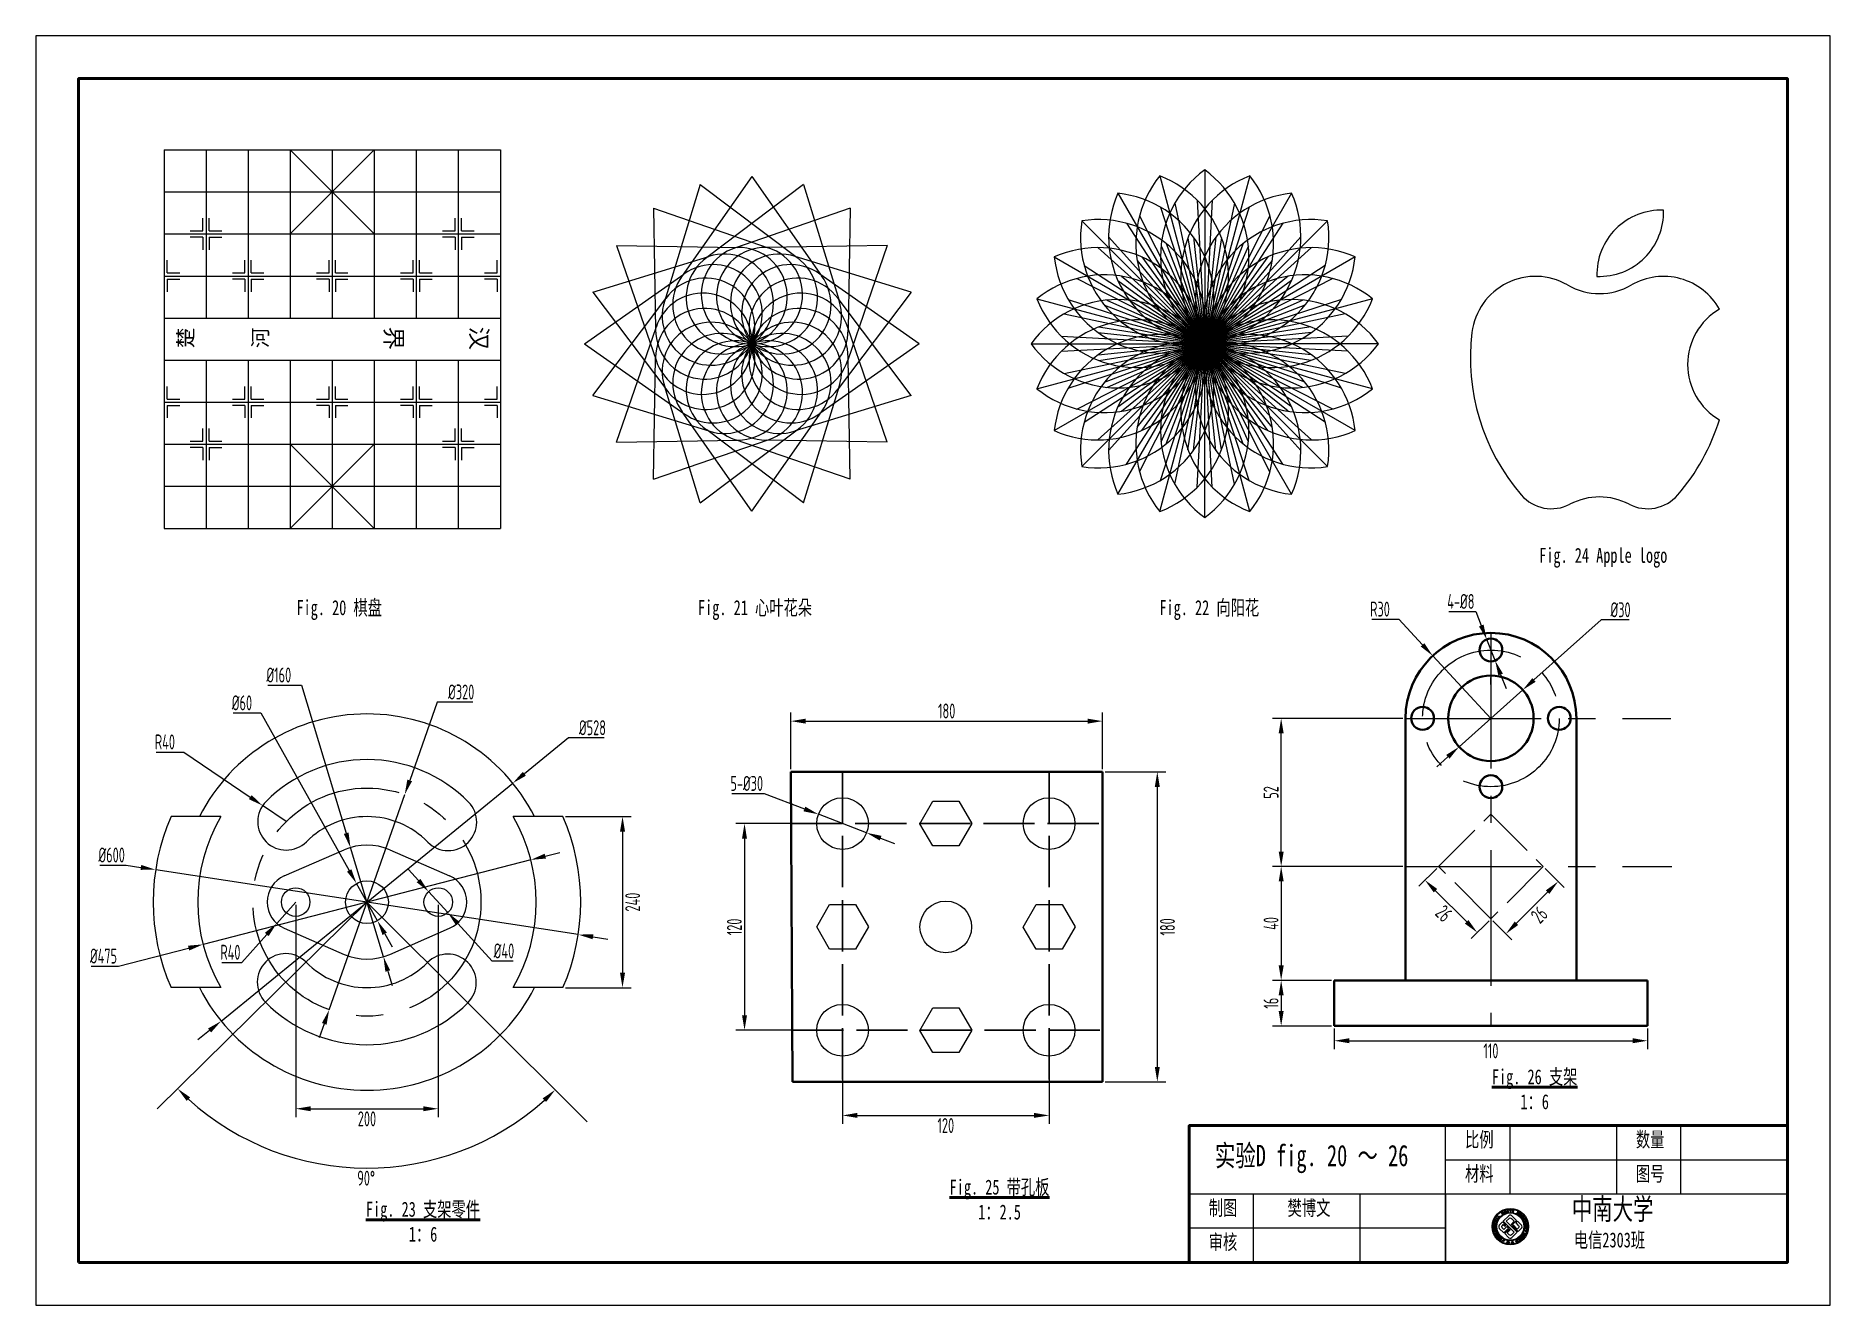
# Model space of a CAD drawing. Header units: millimetres. Extents: x 0 to 1320, y -350 to 297.
# Drawn here: x 0 to 420, y -350 to -53 of the extents above; entities that cross this region are included whole.
import ezdxf

# ---------------------------------------------------------------- set-up
doc = ezdxf.new("R2010")
doc.units = ezdxf.units.MM
doc.linetypes.add('ACAD_ISO02W100', pattern=[15, 12, -3])
doc.linetypes.add('CENTER', pattern=[50.8, 31.75, -6.35, 6.35, -6.35])
for name, color, linetype, lineweight in [('f25 26实线', 7, 'Continuous', 40), ('f25虚线', 1, 'ACAD_ISO02W100', 30), ('f26虚线', 1, 'ACAD_ISO02W100', 30)]:
    doc.layers.add(name, color=color, linetype=linetype, lineweight=lineweight)
for name, color, linetype in [('f25中心线', 5, 'CENTER'), ('f26中心线', 170, 'CENTER'), ('layer 1', 7, 'Continuous')]:
    doc.layers.add(name, color=color, linetype=linetype)
doc.styles.add('Annotative', font='simfang.ttf', dxfattribs={"width": 0.7})
doc.styles.add('fig', font='simfang.ttf', dxfattribs={"width": 0.7, "height": 3.5})
doc.styles.get("Standard").update_dxf_attribs({"font": 'gbenor.shx', "width": 0.7, "bigfont": 'gbcbig.shx'})
doc.styles.add('大字', font='simfang.ttf', dxfattribs={"width": 0.7})
doc.dimstyles.new('r', dxfattribs={"dimtxt": 3.5, "dimasz": 3.5, "dimexe": 2, "dimexo": 0.625, "dimtad": 2, "dimtoh": 1, "dimtxsty": 'Standard', "dimcen": 0, "dimadec": 0, "dimazin": 0, "dimtfac": 1, "dimtmove": 0, "dimatfit": 3, "dimfxl": 1, "dimarcsym": 0})

msp = doc.modelspace()

# ---------------------------------------------------------------- texts
at = {"attachment_point": 1}
for s, width, insert, char_height, rotation, style in [('{\\W1;楚\\P\\P   \\P河}', 4.22363, (33.267, -126.04), 3.5, 90, 'Annotative'), ('{\\W1;汉\\P\\P\\P界}', 4.25, (105.767, -121.04), 4, 270, '大字')]:
    msp.add_mtext_dynamic_manual_height_columns(s, width=width, gutter_width=12.5, heights=[0], dxfattribs=dict(at, insert=insert, char_height=char_height, rotation=rotation, style=style))
for s, insert, char_height, style in [('Fig. 24 Apple logo', (351.9, -172.8), 3.5, 'fig'), ('Fig. 20 棋盘', (61, -185.04), 3.5, 'fig'), ('Fig. 21 心叶花朵', (155, -185.04), 3.5, 'fig'), ('Fig. 22 向阳花', (263, -185.04), 3.5, 'fig'), ('比例', (334.541, -309.5), 3.5, 'Annotative'), ('数量', (374.541, -309.5), 3.5, 'Annotative'), ('材料', (334.541, -317.5), 3.5, 'Annotative'), ('图号', (374.541, -317.5), 3.5, 'Annotative'), ('樊博文', (293, -325.5), 3.5, 'Annotative'), ('中南大学', (359.541, -325), 5, 'Annotative'), ('审核', (274.541, -333.5), 3.5, 'Annotative'), ('电信2303班', (360, -333), 3.5, 'Annotative')]:
    msp.add_mtext(s, dxfattribs=dict(at, insert=insert, char_height=char_height, style=style))
at = {"lineweight": 50, "char_height": 3.5, "attachment_point": 1, "style": 'fig'}
for s, insert in [('\\pxqc;{\\LFig. 26 支架}\\P1：6', (340.83, -294.82)), ('\\pxqc;{\\LFig. 25 带孔板}\\P1：2.5', (213.9, -320.632)), ('\\pxqc;{\\LFig. 23 支架零件}\\P1：6', (77.268, -325.813))]:
    msp.add_mtext(s, dxfattribs=dict(at, insert=insert))
at = {"attachment_point": 1}
for s, width, insert, char_height, style in [('实验D fig. 20 ～ 26', 56.54661, (276, -312.5), 5, '大字'), ('制图', 7.36195, (274.541, -325.5), 3.5, 'Annotative')]:
    msp.add_mtext_dynamic_manual_height_columns(s, width=width, gutter_width=12.5, heights=[0], dxfattribs=dict(at, insert=insert, char_height=char_height, style=style))

# ---------------------------------------------------------------- blocks, each defined once
blk = doc.blocks.new('csu')
at = {"layer": 'layer 1', "color": 144}
for points, knots in [([(0.14383, 5.62693), (-2.20662, 5.62693), (-4.11262, 3.72125), (-4.11262, 1.37269), (-4.11262, -0.97805), (-2.20662, -2.88385), (0.14392, -2.88385), (2.49494, -2.88385), (4.4006, -0.97805), (4.4006, 1.37269), (4.4006, 3.72125), (2.49494, 5.62693), (0.14383, 5.62693)], [0, 0, 0, 0, 0.25, 0.25, 0.25, 0.5, 0.5, 0.5, 0.75, 0.75, 0.75, 1, 1, 1, 1]), ([(0.14411, -2.78466), (-2.15187, -2.78466), (-4.0134, -0.92341), (-4.0134, 1.37269), (-4.0134, 3.66647), (-2.15187, 5.52761), (0.14411, 5.52761), (2.44019, 5.52761), (4.30159, 3.66647), (4.30159, 1.37269), (4.30159, -0.92341), (2.44019, -2.78466), (0.14411, -2.78466)], [0, 0, 0, 0, 0.25, 0.25, 0.25, 0.5, 0.5, 0.5, 0.75, 0.75, 0.75, 1, 1, 1, 1]), ([(0.1439, 5.48444), (-2.12805, 5.48444), (-3.97032, 3.64337), (-3.97032, 1.37304), (-3.97032, -0.89935), (-2.12805, -2.74144), (0.1439, -2.74144), (2.41653, -2.74144), (4.25855, -0.89935), (4.25855, 1.37304), (4.25855, 3.64337), (2.41653, 5.48444), (0.1439, 5.48444)], [0, 0, 0, 0, 0.25, 0.25, 0.25, 0.5, 0.5, 0.5, 0.75, 0.75, 0.75, 1, 1, 1, 1]), ([(0.1439, -2.71488), (-2.1134, -2.71488), (-3.9437, -0.88466), (-3.9437, 1.373), (-3.9437, 3.62865), (-2.1134, 5.45784), (0.1439, 5.45784), (2.4019, 5.45784), (4.23192, 3.62865), (4.23192, 1.373), (4.23192, -0.88466), (2.4019, -2.71488), (0.1439, -2.71488)], [0, 0, 0, 0, 0.25, 0.25, 0.25, 0.5, 0.5, 0.5, 0.75, 0.75, 0.75, 1, 1, 1, 1]), ([(0.14392, 4.65799), (-1.67147, 4.65799), (-3.14359, 3.18687), (-3.14359, 1.37272), (-3.14359, -0.44305), (-1.67147, -1.91501), (0.14392, -1.91501), (1.95992, -1.91501), (3.43181, -0.44305), (3.43181, 1.37272), (3.43181, 3.18687), (1.95992, 4.65799), (0.14392, 4.65799)], [0, 0, 0, 0, 0.25, 0.25, 0.25, 0.5, 0.5, 0.5, 0.75, 0.75, 0.75, 1, 1, 1, 1]), ([(0.14392, -1.86813), (-1.64563, -1.86813), (-3.09671, -0.41718), (-3.09671, 1.37269), (-3.09671, 3.16096), (-1.64563, 4.61113), (0.14392, 4.61113), (1.93407, 4.61113), (3.38494, 3.16096), (3.38494, 1.37269), (3.38494, -0.41718), (1.93407, -1.86813), (0.14392, -1.86813)], [0, 0, 0, 0, 0.25, 0.25, 0.25, 0.5, 0.5, 0.5, 0.75, 0.75, 0.75, 1, 1, 1, 1]), ([(0.14392, 4.56195), (-1.61844, 4.56195), (-3.04752, 3.13382), (-3.04752, 1.37269), (-3.04752, -0.38999), (-1.61844, -1.81894), (0.14392, -1.81894), (1.90685, -1.81894), (3.33574, -0.38999), (3.33574, 1.37269), (3.33574, 3.13382), (1.90685, 4.56195), (0.14392, 4.56195)], [0, 0, 0, 0, 0.25, 0.25, 0.25, 0.5, 0.5, 0.5, 0.75, 0.75, 0.75, 1, 1, 1, 1]), ([(-1.81211, 4.32905), (-1.81211, 4.32905), (-1.73508, 4.38461), (-1.73508, 4.38461), (-1.71417, 4.36003), (-1.69245, 4.34575), (-1.66991, 4.34164), (-1.64738, 4.33754), (-1.62335, 4.34294), (-1.59781, 4.35782), (-1.57078, 4.37362), (-1.55378, 4.39119), (-1.54671, 4.41064), (-1.53968, 4.43005), (-1.54061, 4.44741), (-1.54956, 4.46275), (-1.55531, 4.47257), (-1.56306, 4.47928), (-1.57284, 4.4828), (-1.58265, 4.48637), (-1.59622, 4.48646), (-1.61353, 4.48321), (-1.62534, 4.48088), (-1.65129, 4.47388), (-1.69132, 4.46217), (-1.74286, 4.4471), (-1.78242, 4.44236), (-1.81006, 4.44802), (-1.8489, 4.45603), (-1.87797, 4.47648), (-1.89713, 4.50938), (-1.90946, 4.53056), (-1.91503, 4.55387), (-1.91378, 4.57928), (-1.9125, 4.60476), (-1.90338, 4.62889), (-1.88643, 4.65171), (-1.86943, 4.67451), (-1.84496, 4.69523), (-1.81302, 4.71386), (-1.76086, 4.74428), (-1.71488, 4.75574), (-1.67519, 4.74827), (-1.63547, 4.74075), (-1.60382, 4.71828), (-1.58022, 4.68088), (-1.58022, 4.68088), (-1.662, 4.62824), (-1.662, 4.62824), (-1.67807, 4.64752), (-1.69473, 4.6584), (-1.71201, 4.66084), (-1.7293, 4.66334), (-1.74973, 4.65765), (-1.77336, 4.64388), (-1.79777, 4.62967), (-1.81393, 4.61352), (-1.82189, 4.59544), (-1.82702, 4.58384), (-1.82646, 4.57261), (-1.82018, 4.56187), (-1.81443, 4.55203), (-1.80539, 4.54602), (-1.79299, 4.5439), (-1.77721, 4.54117), (-1.74611, 4.5469), (-1.69963, 4.56106), (-1.65316, 4.57525), (-1.61715, 4.58289), (-1.59156, 4.58398), (-1.566, 4.5851), (-1.54247, 4.57997), (-1.52099, 4.56856), (-1.49949, 4.55714), (-1.48111, 4.53828), (-1.46577, 4.512), (-1.45189, 4.48818), (-1.44549, 4.462), (-1.44658, 4.43349), (-1.4477, 4.40495), (-1.45742, 4.37858), (-1.47571, 4.35434), (-1.49402, 4.33013), (-1.52125, 4.30747), (-1.55734, 4.28645), (-1.6099, 4.25578), (-1.65735, 4.24441), (-1.6997, 4.25228), (-1.74204, 4.26014), (-1.77948, 4.28572), (-1.81211, 4.32905)], [0, 0, 0, 0, 0.033333333, 0.033333333, 0.033333333, 0.066666667, 0.066666667, 0.066666667, 0.1, 0.1, 0.1, 0.133333333, 0.133333333, 0.133333333, 0.166666667, 0.166666667, 0.166666667, 0.2, 0.2, 0.2, 0.233333333, 0.233333333, 0.233333333, 0.266666667, 0.266666667, 0.266666667, 0.3, 0.3, 0.3, 0.333333333, 0.333333333, 0.333333333, 0.366666667, 0.366666667, 0.366666667, 0.4, 0.4, 0.4, 0.433333333, 0.433333333, 0.433333333, 0.466666667, 0.466666667, 0.466666667, 0.5, 0.5, 0.5, 0.533333333, 0.533333333, 0.533333333, 0.566666667, 0.566666667, 0.566666667, 0.6, 0.6, 0.6, 0.633333333, 0.633333333, 0.633333333, 0.666666667, 0.666666667, 0.666666667, 0.7, 0.7, 0.7, 0.733333333, 0.733333333, 0.733333333, 0.766666667, 0.766666667, 0.766666667, 0.8, 0.8, 0.8, 0.833333333, 0.833333333, 0.833333333, 0.866666667, 0.866666667, 0.866666667, 0.9, 0.9, 0.9, 0.933333333, 0.933333333, 0.933333333, 0.966666667, 0.966666667, 0.966666667, 1, 1, 1, 1]), ([(0.50199, -1.2145), (0.15112, -1.56585), (-0.25733, -1.19544), (-0.25733, -1.19544), (-0.25733, -1.19544), (-1.15602, -0.27448), (-1.15602, -0.27448), (-1.15602, -0.27448), (-0.06191, 0.80951), (-0.06191, 0.80951), (-0.06191, 0.80951), (0.11814, 0.62943), (0.11814, 0.62943), (0.11814, 0.62943), (-0.58846, -0.07714), (-0.58846, -0.07714), (-0.58846, -0.07714), (-0.14298, -0.52125), (-0.14298, -0.52125), (-0.14298, -0.52125), (0.12677, -0.84771), (0.40876, -0.56544), (0.40876, -0.56544), (1.04745, 0.07325), (1.04745, 0.07325), (1.04745, 0.07325), (-1.52224, 2.63963), (-1.52224, 2.63963), (-1.52224, 2.63963), (-0.23583, 3.92539), (-0.23583, 3.92539), (0.11654, 4.27789), (0.52378, 3.90892), (0.52378, 3.90892), (0.52378, 3.90892), (1.61626, 2.81961), (1.61626, 2.81961), (1.61626, 2.81961), (0.49614, 1.6995), (0.49614, 1.6995), (0.49614, 1.6995), (0.32013, 1.87549), (0.32013, 1.87549), (0.32013, 1.87549), (1.05251, 2.60781), (1.05251, 2.60781), (1.05251, 2.60781), (0.41651, 3.24343), (0.41651, 3.24343), (0.41651, 3.24343), (0.13842, 3.55964), (-0.14461, 3.27661), (-0.14461, 3.27661), (-0.79257, 2.62919), (-0.79257, 2.62919), (-0.79257, 2.62919), (1.77684, 0.06056), (1.77684, 0.06056), (1.77684, 0.06056), (0.50199, -1.2145), (0.50199, -1.2145)], [0, 0, 0, 0, 0.05, 0.05, 0.05, 0.1, 0.1, 0.1, 0.15, 0.15, 0.15, 0.2, 0.2, 0.2, 0.25, 0.25, 0.25, 0.3, 0.3, 0.3, 0.35, 0.35, 0.35, 0.4, 0.4, 0.4, 0.45, 0.45, 0.45, 0.5, 0.5, 0.5, 0.55, 0.55, 0.55, 0.6, 0.6, 0.6, 0.65, 0.65, 0.65, 0.7, 0.7, 0.7, 0.75, 0.75, 0.75, 0.8, 0.8, 0.8, 0.85, 0.85, 0.85, 0.9, 0.9, 0.9, 0.95, 0.95, 0.95, 1, 1, 1, 1]), ([(-1.32423, 4.68947), (-1.34107, 4.73544), (-1.34832, 4.77656), (-1.34601, 4.81279), (-1.34417, 4.83952), (-1.33772, 4.8653), (-1.32669, 4.89008), (-1.31563, 4.91486), (-1.30113, 4.93552), (-1.28325, 4.9521), (-1.2595, 4.97432), (-1.22924, 4.99214), (-1.19249, 5.0056), (-1.12598, 5.02998), (-1.06523, 5.02889), (-1.01016, 5.00228), (-0.95512, 4.97564), (-0.91415, 4.92559), (-0.88721, 4.85209), (-0.86052, 4.77924), (-0.85942, 4.71499), (-0.88393, 4.65929), (-0.90846, 4.60361), (-0.95387, 4.56362), (-1.02016, 4.53931), (-1.08729, 4.51472), (-1.14818, 4.51563), (-1.2028, 4.54206), (-1.2574, 4.56849), (-1.29787, 4.61763), (-1.32423, 4.68947)], [0, 0, 0, 0, 0.1, 0.1, 0.1, 0.2, 0.2, 0.2, 0.3, 0.3, 0.3, 0.4, 0.4, 0.4, 0.5, 0.5, 0.5, 0.6, 0.6, 0.6, 0.7, 0.7, 0.7, 0.8, 0.8, 0.8, 0.9, 0.9, 0.9, 1, 1, 1, 1]), ([(-1.23143, 4.72697), (-1.21272, 4.67584), (-1.18671, 4.64144), (-1.15346, 4.62372), (-1.12017, 4.60599), (-1.08536, 4.60377), (-1.04904, 4.61713), (-1.01269, 4.63041), (-0.98769, 4.65443), (-0.97396, 4.68914), (-0.96028, 4.72383), (-0.96303, 4.76735), (-0.98218, 4.8197), (-1.00116, 4.87146), (-1.02666, 4.90586), (-1.05867, 4.923), (-1.09066, 4.94013), (-1.12545, 4.9418), (-1.16302, 4.92808), (-1.20059, 4.91428), (-1.22611, 4.89032), (-1.23969, 4.85613), (-1.25321, 4.82193), (-1.25046, 4.77888), (-1.23143, 4.72697)], [0, 0, 0, 0, 0.125, 0.125, 0.125, 0.25, 0.25, 0.25, 0.375, 0.375, 0.375, 0.5, 0.5, 0.5, 0.625, 0.625, 0.625, 0.75, 0.75, 0.75, 0.875, 0.875, 0.875, 1, 1, 1, 1]), ([(-0.70757, 5.14515), (-0.70757, 5.14515), (-0.61184, 5.1617), (-0.61184, 5.1617), (-0.61184, 5.1617), (-0.56746, 4.90489), (-0.56746, 4.90489), (-0.56043, 4.86413), (-0.55465, 4.83792), (-0.5502, 4.82628), (-0.54274, 4.80757), (-0.5303, 4.79367), (-0.51286, 4.78458), (-0.49542, 4.77549), (-0.47332, 4.77329), (-0.44657, 4.77791), (-0.41942, 4.7826), (-0.39988, 4.79166), (-0.388, 4.80517), (-0.37613, 4.81865), (-0.37016, 4.83372), (-0.37016, 4.85038), (-0.37016, 4.86705), (-0.37341, 4.89414), (-0.37988, 4.93166), (-0.37988, 4.93166), (-0.42522, 5.19395), (-0.42522, 5.19395), (-0.42522, 5.19395), (-0.32947, 5.21049), (-0.32947, 5.21049), (-0.32947, 5.21049), (-0.28643, 4.96145), (-0.28643, 4.96145), (-0.27662, 4.90452), (-0.27225, 4.86384), (-0.27333, 4.83946), (-0.27446, 4.81507), (-0.28059, 4.79357), (-0.29169, 4.775), (-0.30281, 4.75641), (-0.31918, 4.74033), (-0.34081, 4.72672), (-0.36244, 4.71309), (-0.392, 4.70304), (-0.4295, 4.69654), (-0.47479, 4.68873), (-0.51004, 4.68802), (-0.53524, 4.69445), (-0.56046, 4.70082), (-0.58127, 4.71123), (-0.59774, 4.72557), (-0.61421, 4.73997), (-0.62622, 4.75594), (-0.63368, 4.77352), (-0.64462, 4.79962), (-0.65468, 4.83919), (-0.66385, 4.89224), (-0.66385, 4.89224), (-0.70757, 5.14515), (-0.70757, 5.14515)], [0, 0, 0, 0, 0.05, 0.05, 0.05, 0.1, 0.1, 0.1, 0.15, 0.15, 0.15, 0.2, 0.2, 0.2, 0.25, 0.25, 0.25, 0.3, 0.3, 0.3, 0.35, 0.35, 0.35, 0.4, 0.4, 0.4, 0.45, 0.45, 0.45, 0.5, 0.5, 0.5, 0.55, 0.55, 0.55, 0.6, 0.6, 0.6, 0.65, 0.65, 0.65, 0.7, 0.7, 0.7, 0.75, 0.75, 0.75, 0.8, 0.8, 0.8, 0.85, 0.85, 0.85, 0.9, 0.9, 0.9, 0.95, 0.95, 0.95, 1, 1, 1, 1]), ([(0.06982, 4.75372), (0.06982, 4.75372), (0.0663, 5.15324), (0.0663, 5.15324), (0.0663, 5.15324), (-0.07641, 5.152), (-0.07641, 5.152), (-0.07641, 5.152), (-0.07713, 5.23332), (-0.07713, 5.23332), (-0.07713, 5.23332), (0.30504, 5.23668), (0.30504, 5.23668), (0.30504, 5.23668), (0.30575, 5.15532), (0.30575, 5.15532), (0.30575, 5.15532), (0.1634, 5.15409), (0.1634, 5.15409), (0.1634, 5.15409), (0.16689, 4.75457), (0.16689, 4.75457), (0.16689, 4.75457), (0.06982, 4.75372), (0.06982, 4.75372)], [0, 0, 0, 0, 0.125, 0.125, 0.125, 0.25, 0.25, 0.25, 0.375, 0.375, 0.375, 0.5, 0.5, 0.5, 0.625, 0.625, 0.625, 0.75, 0.75, 0.75, 0.875, 0.875, 0.875, 1, 1, 1, 1]), ([(0.48024, 4.74338), (0.48024, 4.74338), (0.55518, 5.2189), (0.55518, 5.2189), (0.55518, 5.2189), (0.6512, 5.20374), (0.6512, 5.20374), (0.6512, 5.20374), (0.62169, 5.01662), (0.62169, 5.01662), (0.62169, 5.01662), (0.80984, 4.98692), (0.80984, 4.98692), (0.80984, 4.98692), (0.83934, 5.17411), (0.83934, 5.17411), (0.83934, 5.17411), (0.93532, 5.15895), (0.93532, 5.15895), (0.93532, 5.15895), (0.86037, 4.68344), (0.86037, 4.68344), (0.86037, 4.68344), (0.76436, 4.69857), (0.76436, 4.69857), (0.76436, 4.69857), (0.79714, 4.90647), (0.79714, 4.90647), (0.79714, 4.90647), (0.609, 4.93617), (0.609, 4.93617), (0.609, 4.93617), (0.57622, 4.72827), (0.57622, 4.72827), (0.57622, 4.72827), (0.48024, 4.74338), (0.48024, 4.74338)], [0, 0, 0, 0, 0.083333333, 0.083333333, 0.083333333, 0.166666667, 0.166666667, 0.166666667, 0.25, 0.25, 0.25, 0.333333333, 0.333333333, 0.333333333, 0.416666667, 0.416666667, 0.416666667, 0.5, 0.5, 0.5, 0.583333333, 0.583333333, 0.583333333, 0.666666667, 0.666666667, 0.666666667, 0.75, 0.75, 0.75, 0.833333333, 0.833333333, 0.833333333, 0.916666667, 0.916666667, 0.916666667, 1, 1, 1, 1]), ([(1.84556, 4.84536), (1.84556, 4.84536), (1.93051, 4.79825), (1.93051, 4.79825), (1.93051, 4.79825), (1.80412, 4.57044), (1.80412, 4.57044), (1.78405, 4.53431), (1.77211, 4.51027), (1.76827, 4.49843), (1.76237, 4.47921), (1.76337, 4.46059), (1.77124, 4.44255), (1.77915, 4.42456), (1.79497, 4.40899), (1.81868, 4.39582), (1.84278, 4.38247), (1.86366, 4.37729), (1.88137, 4.38036), (1.89906, 4.38341), (1.91314, 4.39143), (1.9236, 4.4044), (1.93404, 4.41736), (1.94852, 4.44048), (1.96698, 4.47376), (1.96698, 4.47376), (2.09602, 4.70642), (2.09602, 4.70642), (2.09602, 4.70642), (2.18097, 4.65934), (2.18097, 4.65934), (2.18097, 4.65934), (2.05843, 4.43841), (2.05843, 4.43841), (2.0304, 4.38792), (2.0083, 4.35353), (1.99214, 4.3352), (1.97598, 4.31691), (1.9578, 4.30401), (1.93747, 4.2965), (1.9172, 4.289), (1.89435, 4.28673), (1.86897, 4.28965), (1.84356, 4.29263), (1.81424, 4.30332), (1.78096, 4.32179), (1.7408, 4.34406), (1.71292, 4.36562), (1.69733, 4.38639), (1.68171, 4.4072), (1.67198, 4.42833), (1.66817, 4.44985), (1.66436, 4.47135), (1.66504, 4.49128), (1.67023, 4.50968), (1.67805, 4.53684), (1.69501, 4.57397), (1.72111, 4.621), (1.72111, 4.621), (1.84556, 4.84536), (1.84556, 4.84536)], [0, 0, 0, 0, 0.05, 0.05, 0.05, 0.1, 0.1, 0.1, 0.15, 0.15, 0.15, 0.2, 0.2, 0.2, 0.25, 0.25, 0.25, 0.3, 0.3, 0.3, 0.35, 0.35, 0.35, 0.4, 0.4, 0.4, 0.45, 0.45, 0.45, 0.5, 0.5, 0.5, 0.55, 0.55, 0.55, 0.6, 0.6, 0.6, 0.65, 0.65, 0.65, 0.7, 0.7, 0.7, 0.75, 0.75, 0.75, 0.8, 0.8, 0.8, 0.85, 0.85, 0.85, 0.9, 0.9, 0.9, 0.95, 0.95, 0.95, 1, 1, 1, 1]), ([(2.12337, 4.12049), (2.12337, 4.12049), (2.42618, 4.49431), (2.42618, 4.49431), (2.42618, 4.49431), (2.4996, 4.43483), (2.4996, 4.43483), (2.4996, 4.43483), (2.4504, 4.06126), (2.4504, 4.06126), (2.4504, 4.06126), (2.65261, 4.31089), (2.65261, 4.31089), (2.65261, 4.31089), (2.72275, 4.25409), (2.72275, 4.25409), (2.72275, 4.25409), (2.41993, 3.88027), (2.41993, 3.88027), (2.41993, 3.88027), (2.34421, 3.94163), (2.34421, 3.94163), (2.34421, 3.94163), (2.39096, 4.30745), (2.39096, 4.30745), (2.39096, 4.30745), (2.1935, 4.06367), (2.1935, 4.06367), (2.1935, 4.06367), (2.12337, 4.12049), (2.12337, 4.12049)], [0, 0, 0, 0, 0.1, 0.1, 0.1, 0.2, 0.2, 0.2, 0.3, 0.3, 0.3, 0.4, 0.4, 0.4, 0.5, 0.5, 0.5, 0.6, 0.6, 0.6, 0.7, 0.7, 0.7, 0.8, 0.8, 0.8, 0.9, 0.9, 0.9, 1, 1, 1, 1]), ([(-3.24495, 1.33556), (-3.24495, 1.33556), (-3.7254, 1.35725), (-3.7254, 1.35725), (-3.7254, 1.35725), (-3.72115, 1.45161), (-3.72115, 1.45161), (-3.72115, 1.45161), (-3.39143, 1.63378), (-3.39143, 1.63378), (-3.39143, 1.63378), (-3.71227, 1.64828), (-3.71227, 1.64828), (-3.71227, 1.64828), (-3.7082, 1.73838), (-3.7082, 1.73838), (-3.7082, 1.73838), (-3.22775, 1.71669), (-3.22775, 1.71669), (-3.22775, 1.71669), (-3.23216, 1.61937), (-3.23216, 1.61937), (-3.23216, 1.61937), (-3.55419, 1.43982), (-3.55419, 1.43982), (-3.55419, 1.43982), (-3.24088, 1.4257), (-3.24088, 1.4257), (-3.24088, 1.4257), (-3.24495, 1.33556), (-3.24495, 1.33556)], [0, 0, 0, 0, 0.1, 0.1, 0.1, 0.2, 0.2, 0.2, 0.3, 0.3, 0.3, 0.4, 0.4, 0.4, 0.5, 0.5, 0.5, 0.6, 0.6, 0.6, 0.7, 0.7, 0.7, 0.8, 0.8, 0.8, 0.9, 0.9, 0.9, 1, 1, 1, 1]), ([(-3.19166, 0.781), (-3.19166, 0.781), (-3.66921, 0.72134), (-3.66921, 0.72134), (-3.66921, 0.72134), (-3.71343, 1.07545), (-3.71343, 1.07545), (-3.71343, 1.07545), (-3.63267, 1.08553), (-3.63267, 1.08553), (-3.63267, 1.08553), (-3.60048, 0.82789), (-3.60048, 0.82789), (-3.60048, 0.82789), (-3.49459, 0.84108), (-3.49459, 0.84108), (-3.49459, 0.84108), (-3.52454, 1.08082), (-3.52454, 1.08082), (-3.52454, 1.08082), (-3.44409, 1.09088), (-3.44409, 1.09088), (-3.44409, 1.09088), (-3.41414, 0.85114), (-3.41414, 0.85114), (-3.41414, 0.85114), (-3.28416, 0.86736), (-3.28416, 0.86736), (-3.28416, 0.86736), (-3.31748, 1.13417), (-3.31748, 1.13417), (-3.31748, 1.13417), (-3.23704, 1.14423), (-3.23704, 1.14423), (-3.23704, 1.14423), (-3.19166, 0.781), (-3.19166, 0.781)], [0, 0, 0, 0, 0.083333333, 0.083333333, 0.083333333, 0.166666667, 0.166666667, 0.166666667, 0.25, 0.25, 0.25, 0.333333333, 0.333333333, 0.333333333, 0.416666667, 0.416666667, 0.416666667, 0.5, 0.5, 0.5, 0.583333333, 0.583333333, 0.583333333, 0.666666667, 0.666666667, 0.666666667, 0.75, 0.75, 0.75, 0.833333333, 0.833333333, 0.833333333, 0.916666667, 0.916666667, 0.916666667, 1, 1, 1, 1]), ([(-3.17566, 2.03141), (-3.17566, 2.03141), (-3.56669, 2.11498), (-3.56669, 2.11498), (-3.56669, 2.11498), (-3.59654, 1.97528), (-3.59654, 1.97528), (-3.59654, 1.97528), (-3.67617, 1.99235), (-3.67617, 1.99235), (-3.67617, 1.99235), (-3.59623, 2.36635), (-3.59623, 2.36635), (-3.59623, 2.36635), (-3.5166, 2.34935), (-3.5166, 2.34935), (-3.5166, 2.34935), (-3.54641, 2.21003), (-3.54641, 2.21003), (-3.54641, 2.21003), (-3.15534, 2.12646), (-3.15534, 2.12646), (-3.15534, 2.12646), (-3.17566, 2.03141), (-3.17566, 2.03141)], [0, 0, 0, 0, 0.125, 0.125, 0.125, 0.25, 0.25, 0.25, 0.375, 0.375, 0.375, 0.5, 0.5, 0.5, 0.625, 0.625, 0.625, 0.75, 0.75, 0.75, 0.875, 0.875, 0.875, 1, 1, 1, 1]), ([(-3.29701, 0.45144), (-3.29701, 0.45144), (-3.29558, 0.55024), (-3.29558, 0.55024), (-3.24116, 0.55154), (-3.19691, 0.53979), (-3.16285, 0.51498), (-3.12877, 0.4902), (-3.10427, 0.45307), (-3.0894, 0.40365), (-3.07099, 0.34249), (-3.07677, 0.28596), (-3.10671, 0.23401), (-3.13662, 0.18207), (-3.18785, 0.14523), (-3.26029, 0.12341), (-3.33692, 0.10034), (-3.4024, 0.10222), (-3.45674, 0.12901), (-3.51103, 0.15581), (-3.54792, 0.20148), (-3.56732, 0.26598), (-3.58426, 0.32227), (-3.58142, 0.37309), (-3.55869, 0.41828), (-3.54529, 0.44516), (-3.52175, 0.46935), (-3.48806, 0.49092), (-3.48806, 0.49092), (-3.43837, 0.4055), (-3.43837, 0.4055), (-3.46059, 0.39288), (-3.47603, 0.37584), (-3.48466, 0.3544), (-3.49325, 0.33296), (-3.49385, 0.3099), (-3.48644, 0.2852), (-3.47616, 0.25105), (-3.45559, 0.22707), (-3.42468, 0.21317), (-3.39377, 0.19926), (-3.3509, 0.20057), (-3.29605, 0.21711), (-3.23782, 0.23464), (-3.19951, 0.25758), (-3.18109, 0.28596), (-3.16268, 0.31433), (-3.15853, 0.34528), (-3.1686, 0.37878), (-3.17603, 0.40346), (-3.19028, 0.42238), (-3.21138, 0.43547), (-3.23241, 0.44853), (-3.26098, 0.45388), (-3.29701, 0.45144)], [0, 0, 0, 0, 0.055555556, 0.055555556, 0.055555556, 0.111111111, 0.111111111, 0.111111111, 0.166666667, 0.166666667, 0.166666667, 0.222222222, 0.222222222, 0.222222222, 0.277777778, 0.277777778, 0.277777778, 0.333333333, 0.333333333, 0.333333333, 0.388888889, 0.388888889, 0.388888889, 0.444444444, 0.444444444, 0.444444444, 0.5, 0.5, 0.5, 0.555555556, 0.555555556, 0.555555556, 0.611111111, 0.611111111, 0.611111111, 0.666666667, 0.666666667, 0.666666667, 0.722222222, 0.722222222, 0.722222222, 0.777777778, 0.777777778, 0.777777778, 0.833333333, 0.833333333, 0.833333333, 0.888888889, 0.888888889, 0.888888889, 0.944444444, 0.944444444, 0.944444444, 1, 1, 1, 1]), ([(-3.07621, 2.42954), (-3.07621, 2.42954), (-3.52366, 2.60597), (-3.52366, 2.60597), (-3.52366, 2.60597), (-3.44868, 2.79613), (-3.44868, 2.79613), (-3.42981, 2.84394), (-3.41208, 2.87711), (-3.39552, 2.89561), (-3.37895, 2.91412), (-3.3578, 2.92582), (-3.33214, 2.93077), (-3.30642, 2.93568), (-3.28035, 2.93294), (-3.25392, 2.9225), (-3.22035, 2.90925), (-3.1965, 2.88844), (-3.18241, 2.8601), (-3.16831, 2.83171), (-3.16618, 2.79675), (-3.17597, 2.75525), (-3.15688, 2.77028), (-3.138, 2.78148), (-3.11934, 2.78883), (-3.10071, 2.79619), (-3.06974, 2.80379), (-3.02643, 2.81162), (-3.02643, 2.81162), (-2.9176, 2.83185), (-2.9176, 2.83185), (-2.9176, 2.83185), (-2.9602, 2.7238), (-2.9602, 2.7238), (-2.9602, 2.7238), (-3.08333, 2.69688), (-3.08333, 2.69688), (-3.12728, 2.6874), (-3.15543, 2.68017), (-3.16787, 2.67518), (-3.18028, 2.67019), (-3.19006, 2.66359), (-3.19719, 2.65537), (-3.20431, 2.64715), (-3.21197, 2.63264), (-3.22016, 2.6119), (-3.22016, 2.6119), (-3.22738, 2.59356), (-3.22738, 2.59356), (-3.22738, 2.59356), (-3.04061, 2.51993), (-3.04061, 2.51993), (-3.04061, 2.51993), (-3.07621, 2.42954), (-3.07621, 2.42954)], [0, 0, 0, 0, 0.055555556, 0.055555556, 0.055555556, 0.111111111, 0.111111111, 0.111111111, 0.166666667, 0.166666667, 0.166666667, 0.222222222, 0.222222222, 0.222222222, 0.277777778, 0.277777778, 0.277777778, 0.333333333, 0.333333333, 0.333333333, 0.388888889, 0.388888889, 0.388888889, 0.444444444, 0.444444444, 0.444444444, 0.5, 0.5, 0.5, 0.555555556, 0.555555556, 0.555555556, 0.611111111, 0.611111111, 0.611111111, 0.666666667, 0.666666667, 0.666666667, 0.722222222, 0.722222222, 0.722222222, 0.777777778, 0.777777778, 0.777777778, 0.833333333, 0.833333333, 0.833333333, 0.888888889, 0.888888889, 0.888888889, 0.944444444, 0.944444444, 0.944444444, 1, 1, 1, 1]), ([(-3.2988, 2.62174), (-3.2988, 2.62174), (-3.27245, 2.68859), (-3.27245, 2.68859), (-3.25535, 2.73189), (-3.24651, 2.75968), (-3.24592, 2.77192), (-3.24532, 2.78414), (-3.24832, 2.7951), (-3.25488, 2.80473), (-3.26141, 2.81437), (-3.27138, 2.82182), (-3.28483, 2.82711), (-3.29988, 2.83306), (-3.31361, 2.83382), (-3.32605, 2.82943), (-3.33848, 2.82505), (-3.3488, 2.81602), (-3.35702, 2.80232), (-3.36093, 2.79541), (-3.37008, 2.7736), (-3.38455, 2.73701), (-3.38455, 2.73701), (-3.41234, 2.66647), (-3.41234, 2.66647), (-3.41234, 2.66647), (-3.2988, 2.62174), (-3.2988, 2.62174)], [0, 0, 0, 0, 0.111111111, 0.111111111, 0.111111111, 0.222222222, 0.222222222, 0.222222222, 0.333333333, 0.333333333, 0.333333333, 0.444444444, 0.444444444, 0.444444444, 0.555555556, 0.555555556, 0.555555556, 0.666666667, 0.666666667, 0.666666667, 0.777777778, 0.777777778, 0.777777778, 0.888888889, 0.888888889, 0.888888889, 1, 1, 1, 1]), ([(-2.6151, 3.344), (-2.6151, 3.344), (-2.67042, 3.25386), (-2.67042, 3.25386), (-2.67042, 3.25386), (-2.78562, 3.27524), (-2.78562, 3.27524), (-2.78562, 3.27524), (-2.88628, 3.11118), (-2.88628, 3.11118), (-2.88628, 3.11118), (-2.81384, 3.02012), (-2.81384, 3.02012), (-2.81384, 3.02012), (-2.86779, 2.93222), (-2.86779, 2.93222), (-2.86779, 2.93222), (-3.18006, 3.34391), (-3.18006, 3.34391), (-3.18006, 3.34391), (-3.12631, 3.43152), (-3.12631, 3.43152), (-3.12631, 3.43152), (-2.6151, 3.344), (-2.6151, 3.344)], [0, 0, 0, 0, 0.125, 0.125, 0.125, 0.25, 0.25, 0.25, 0.375, 0.375, 0.375, 0.5, 0.5, 0.5, 0.625, 0.625, 0.625, 0.75, 0.75, 0.75, 0.875, 0.875, 0.875, 1, 1, 1, 1]), ([(-2.87106, 3.29107), (-2.87106, 3.29107), (-3.05805, 3.32797), (-3.05805, 3.32797), (-3.05805, 3.32797), (-2.93979, 3.17912), (-2.93979, 3.17912), (-2.93979, 3.17912), (-2.87106, 3.29107), (-2.87106, 3.29107)], [0, 0, 0, 0, 0.333333333, 0.333333333, 0.333333333, 0.666666667, 0.666666667, 0.666666667, 1, 1, 1, 1]), ([(-2.51374, 3.47045), (-2.51374, 3.47045), (-2.87437, 3.78273), (-2.87437, 3.78273), (-2.87437, 3.78273), (-2.81081, 3.85613), (-2.81081, 3.85613), (-2.81081, 3.85613), (-2.51143, 3.59693), (-2.51143, 3.59693), (-2.51143, 3.59693), (-2.35335, 3.77944), (-2.35335, 3.77944), (-2.35335, 3.77944), (-2.29207, 3.7264), (-2.29207, 3.7264), (-2.29207, 3.7264), (-2.51374, 3.47045), (-2.51374, 3.47045)], [0, 0, 0, 0, 0.166666667, 0.166666667, 0.166666667, 0.333333333, 0.333333333, 0.333333333, 0.5, 0.5, 0.5, 0.666666667, 0.666666667, 0.666666667, 0.833333333, 0.833333333, 0.833333333, 1, 1, 1, 1]), ([(-2.43871, 0.96161), (-2.7905, 1.31309), (-2.4072, 1.75298), (-2.4072, 1.75298), (-2.4072, 1.75298), (-1.70007, 2.45558), (-1.70007, 2.45558), (-1.70007, 2.45558), (-0.90999, 1.6655), (-0.90999, 1.6655), (-0.90999, 1.6655), (-1.08807, 1.48745), (-1.08807, 1.48745), (-1.08807, 1.48745), (-1.49477, 1.89408), (-1.49477, 1.89408), (-1.49477, 1.89408), (-1.7257, 1.66341), (-1.7257, 1.66341), (-1.7257, 1.66341), (-2.05077, 1.3581), (-1.76814, 1.07601), (-1.76814, 1.07601), (-1.35182, 0.65974), (-1.35182, 0.65974), (-1.35182, 0.65974), (-0.64506, 1.36634), (-0.64506, 1.36634), (-0.64506, 1.36634), (-0.25817, 0.9799), (-0.25817, 0.9799), (-0.25817, 0.9799), (-1.35769, -0.11927), (-1.35769, -0.11927), (-1.35769, -0.11927), (-2.43871, 0.96161), (-2.43871, 0.96161)], [0, 0, 0, 0, 0.083333333, 0.083333333, 0.083333333, 0.166666667, 0.166666667, 0.166666667, 0.25, 0.25, 0.25, 0.333333333, 0.333333333, 0.333333333, 0.416666667, 0.416666667, 0.416666667, 0.5, 0.5, 0.5, 0.583333333, 0.583333333, 0.583333333, 0.666666667, 0.666666667, 0.666666667, 0.75, 0.75, 0.75, 0.833333333, 0.833333333, 0.833333333, 0.916666667, 0.916666667, 0.916666667, 1, 1, 1, 1]), ([(1.97229, 0.23145), (1.97229, 0.23145), (0.68817, 1.51552), (0.68817, 1.51552), (0.68817, 1.51552), (0.86618, 1.69351), (0.86618, 1.69351), (0.86618, 1.69351), (1.76365, 0.79626), (1.76365, 0.79626), (1.76365, 0.79626), (1.86701, 0.89802), (1.86701, 0.89802), (1.86701, 0.89802), (2.0974, 1.12842), (2.0974, 1.12842), (2.31058, 1.34156), (2.0062, 1.65501), (2.0062, 1.65501), (2.0062, 1.65501), (1.41142, 2.24965), (1.41142, 2.24965), (1.41142, 2.24965), (1.79743, 2.6355), (1.79743, 2.6355), (1.79743, 2.6355), (2.68277, 1.75086), (2.68277, 1.75086), (2.68277, 1.75086), (3.08137, 1.34266), (2.81569, 1.07741), (2.81569, 1.07741), (1.97229, 0.23145), (1.97229, 0.23145)], [0, 0, 0, 0, 0.090909091, 0.090909091, 0.090909091, 0.181818182, 0.181818182, 0.181818182, 0.272727273, 0.272727273, 0.272727273, 0.363636364, 0.363636364, 0.363636364, 0.454545455, 0.454545455, 0.454545455, 0.545454545, 0.545454545, 0.545454545, 0.636363636, 0.636363636, 0.636363636, 0.727272727, 0.727272727, 0.727272727, 0.818181818, 0.818181818, 0.818181818, 0.909090909, 0.909090909, 0.909090909, 1, 1, 1, 1]), ([(2.56613, 3.73257), (2.56613, 3.73257), (2.91489, 4.06365), (2.91489, 4.06365), (2.91489, 4.06365), (2.98174, 3.99324), (2.98174, 3.99324), (2.98174, 3.99324), (2.63295, 3.66217), (2.63295, 3.66217), (2.63295, 3.66217), (2.56613, 3.73257), (2.56613, 3.73257)], [0, 0, 0, 0, 0.25, 0.25, 0.25, 0.5, 0.5, 0.5, 0.75, 0.75, 0.75, 1, 1, 1, 1]), ([(2.83997, 3.41504), (2.83997, 3.41504), (3.12575, 3.83847), (3.12575, 3.83847), (3.12575, 3.83847), (3.18814, 3.75358), (3.18814, 3.75358), (3.18814, 3.75358), (2.97336, 3.44467), (2.97336, 3.44467), (2.97336, 3.44467), (3.32999, 3.56059), (3.32999, 3.56059), (3.32999, 3.56059), (3.391, 3.47754), (3.391, 3.47754), (3.391, 3.47754), (2.90139, 3.3315), (2.90139, 3.3315), (2.90139, 3.3315), (2.83997, 3.41504), (2.83997, 3.41504)], [0, 0, 0, 0, 0.142857143, 0.142857143, 0.142857143, 0.285714286, 0.285714286, 0.285714286, 0.428571429, 0.428571429, 0.428571429, 0.571428571, 0.571428571, 0.571428571, 0.714285714, 0.714285714, 0.714285714, 0.857142857, 0.857142857, 0.857142857, 1, 1, 1, 1]), ([(3.08284, 3.05584), (3.08284, 3.05584), (3.51189, 3.27289), (3.51189, 3.27289), (3.51189, 3.27289), (3.67284, 2.95478), (3.67284, 2.95478), (3.67284, 2.95478), (3.60024, 2.91808), (3.60024, 2.91808), (3.60024, 2.91808), (3.48313, 3.14955), (3.48313, 3.14955), (3.48313, 3.14955), (3.38802, 3.10144), (3.38802, 3.10144), (3.38802, 3.10144), (3.49698, 2.88606), (3.49698, 2.88606), (3.49698, 2.88606), (3.42468, 2.84949), (3.42468, 2.84949), (3.42468, 2.84949), (3.31574, 3.06488), (3.31574, 3.06488), (3.31574, 3.06488), (3.19898, 3.00581), (3.19898, 3.00581), (3.19898, 3.00581), (3.32024, 2.76614), (3.32024, 2.76614), (3.32024, 2.76614), (3.24792, 2.72956), (3.24792, 2.72956), (3.24792, 2.72956), (3.08284, 3.05584), (3.08284, 3.05584)], [0, 0, 0, 0, 0.083333333, 0.083333333, 0.083333333, 0.166666667, 0.166666667, 0.166666667, 0.25, 0.25, 0.25, 0.333333333, 0.333333333, 0.333333333, 0.416666667, 0.416666667, 0.416666667, 0.5, 0.5, 0.5, 0.583333333, 0.583333333, 0.583333333, 0.666666667, 0.666666667, 0.666666667, 0.75, 0.75, 0.75, 0.833333333, 0.833333333, 0.833333333, 0.916666667, 0.916666667, 0.916666667, 1, 1, 1, 1]), ([(3.31955, 2.55228), (3.31955, 2.55228), (3.77966, 2.69332), (3.77966, 2.69332), (3.77966, 2.69332), (3.83961, 2.49777), (3.83961, 2.49777), (3.85467, 2.44858), (3.86148, 2.41161), (3.86007, 2.38676), (3.8586, 2.36198), (3.84939, 2.3396), (3.83239, 2.31975), (3.81535, 2.29987), (3.79322, 2.28575), (3.76603, 2.27744), (3.7315, 2.26684), (3.69987, 2.26825), (3.67115, 2.28166), (3.64243, 2.29506), (3.61896, 2.32104), (3.60074, 2.35963), (3.59518, 2.33594), (3.58739, 2.31544), (3.57739, 2.29803), (3.56739, 2.28072), (3.54789, 2.25544), (3.51888, 2.22227), (3.51888, 2.22227), (3.44635, 2.13858), (3.44635, 2.13858), (3.44635, 2.13858), (3.41228, 2.24971), (3.41228, 2.24971), (3.41228, 2.24971), (3.49182, 2.34757), (3.49182, 2.34757), (3.52029, 2.38239), (3.53785, 2.40564), (3.54445, 2.41723), (3.55108, 2.42889), (3.55461, 2.44017), (3.55504, 2.45104), (3.55549, 2.46192), (3.55242, 2.47808), (3.54589, 2.49942), (3.54589, 2.49942), (3.5401, 2.51824), (3.5401, 2.51824), (3.5401, 2.51824), (3.34803, 2.45936), (3.34803, 2.45936), (3.34803, 2.45936), (3.31955, 2.55228), (3.31955, 2.55228)], [0, 0, 0, 0, 0.055555556, 0.055555556, 0.055555556, 0.111111111, 0.111111111, 0.111111111, 0.166666667, 0.166666667, 0.166666667, 0.222222222, 0.222222222, 0.222222222, 0.277777778, 0.277777778, 0.277777778, 0.333333333, 0.333333333, 0.333333333, 0.388888889, 0.388888889, 0.388888889, 0.444444444, 0.444444444, 0.444444444, 0.5, 0.5, 0.5, 0.555555556, 0.555555556, 0.555555556, 0.611111111, 0.611111111, 0.611111111, 0.666666667, 0.666666667, 0.666666667, 0.722222222, 0.722222222, 0.722222222, 0.777777778, 0.777777778, 0.777777778, 0.833333333, 0.833333333, 0.833333333, 0.888888889, 0.888888889, 0.888888889, 0.944444444, 0.944444444, 0.944444444, 1, 1, 1, 1]), ([(3.41215, 0.49901), (3.41215, 0.49901), (3.60702, 0.44384), (3.60702, 0.44384), (3.60702, 0.44384), (3.9232, 0.53752), (3.9232, 0.53752), (3.9232, 0.53752), (3.89218, 0.42791), (3.89218, 0.42791), (3.89218, 0.42791), (3.67812, 0.37081), (3.67812, 0.37081), (3.67812, 0.37081), (3.83107, 0.21217), (3.83107, 0.21217), (3.83107, 0.21217), (3.80057, 0.1045), (3.80057, 0.1045), (3.80057, 0.1045), (3.58002, 0.35084), (3.58002, 0.35084), (3.58002, 0.35084), (3.38577, 0.40588), (3.38577, 0.40588), (3.38577, 0.40588), (3.41215, 0.49901), (3.41215, 0.49901)], [0, 0, 0, 0, 0.111111111, 0.111111111, 0.111111111, 0.222222222, 0.222222222, 0.222222222, 0.333333333, 0.333333333, 0.333333333, 0.444444444, 0.444444444, 0.444444444, 0.555555556, 0.555555556, 0.555555556, 0.666666667, 0.666666667, 0.666666667, 0.777777778, 0.777777778, 0.777777778, 0.888888889, 0.888888889, 0.888888889, 1, 1, 1, 1]), ([(3.62693, 2.02525), (3.62693, 2.02525), (3.64824, 1.93268), (3.64824, 1.93268), (3.61752, 1.92297), (3.59589, 1.90852), (3.58339, 1.88934), (3.57086, 1.87018), (3.56652, 1.84596), (3.57033, 1.81664), (3.57436, 1.7856), (3.58396, 1.7631), (3.59914, 1.74907), (3.6143, 1.73507), (3.63071, 1.72916), (3.64827, 1.73147), (3.65956, 1.73291), (3.66871, 1.7375), (3.67581, 1.74513), (3.68284, 1.75279), (3.68822, 1.76523), (3.69194, 1.78251), (3.69437, 1.79427), (3.69797, 1.82089), (3.70275, 1.86233), (3.70881, 1.91565), (3.71984, 1.95394), (3.73578, 1.97719), (3.75822, 2.00991), (3.78835, 2.02873), (3.8261, 2.03363), (3.85042, 2.03682), (3.87404, 2.03288), (3.89699, 2.02182), (3.91993, 2.01082), (3.93862, 1.99304), (3.95305, 1.96856), (3.96749, 1.94406), (3.97712, 1.91346), (3.98187, 1.87684), (3.98965, 1.81692), (3.9824, 1.77014), (3.96008, 1.73644), (3.93774, 1.70275), (3.9048, 1.68231), (3.86117, 1.6751), (3.86117, 1.6751), (3.84439, 1.77089), (3.84439, 1.77089), (3.86839, 1.77817), (3.88483, 1.78936), (3.89383, 1.8043), (3.9028, 1.81923), (3.90552, 1.84027), (3.90198, 1.86743), (3.89836, 1.8954), (3.88976, 1.91659), (3.8762, 1.93091), (3.86751, 1.94015), (3.85695, 1.944), (3.84461, 1.94237), (3.83332, 1.9409), (3.82426, 1.93487), (3.81748, 1.92427), (3.80885, 1.91077), (3.80207, 1.87989), (3.79711, 1.83161), (3.79213, 1.78333), (3.78519, 1.74714), (3.77629, 1.72313), (3.76738, 1.69913), (3.75351, 1.67947), (3.73466, 1.6641), (3.71578, 1.64875), (3.69127, 1.63912), (3.66112, 1.63516), (3.63377, 1.63162), (3.60718, 1.6359), (3.58133, 1.64797), (3.55549, 1.66007), (3.53495, 1.67922), (3.51973, 1.70547), (3.50454, 1.73176), (3.49423, 1.76564), (3.48882, 1.80705), (3.48101, 1.86737), (3.48888, 1.91553), (3.51257, 1.95146), (3.53623, 1.98747), (3.57436, 2.01201), (3.62693, 2.02525)], [0, 0, 0, 0, 0.033333333, 0.033333333, 0.033333333, 0.066666667, 0.066666667, 0.066666667, 0.1, 0.1, 0.1, 0.133333333, 0.133333333, 0.133333333, 0.166666667, 0.166666667, 0.166666667, 0.2, 0.2, 0.2, 0.233333333, 0.233333333, 0.233333333, 0.266666667, 0.266666667, 0.266666667, 0.3, 0.3, 0.3, 0.333333333, 0.333333333, 0.333333333, 0.366666667, 0.366666667, 0.366666667, 0.4, 0.4, 0.4, 0.433333333, 0.433333333, 0.433333333, 0.466666667, 0.466666667, 0.466666667, 0.5, 0.5, 0.5, 0.533333333, 0.533333333, 0.533333333, 0.566666667, 0.566666667, 0.566666667, 0.6, 0.6, 0.6, 0.633333333, 0.633333333, 0.633333333, 0.666666667, 0.666666667, 0.666666667, 0.7, 0.7, 0.7, 0.733333333, 0.733333333, 0.733333333, 0.766666667, 0.766666667, 0.766666667, 0.8, 0.8, 0.8, 0.833333333, 0.833333333, 0.833333333, 0.866666667, 0.866666667, 0.866666667, 0.9, 0.9, 0.9, 0.933333333, 0.933333333, 0.933333333, 0.966666667, 0.966666667, 0.966666667, 1, 1, 1, 1]), ([(3.50891, 1.02603), (3.50891, 1.02603), (3.90577, 0.97974), (3.90577, 0.97974), (3.90577, 0.97974), (3.92231, 1.12148), (3.92231, 1.12148), (3.92231, 1.12148), (4.00313, 1.11204), (4.00313, 1.11204), (4.00313, 1.11204), (3.95884, 0.73247), (3.95884, 0.73247), (3.95884, 0.73247), (3.87804, 0.7419), (3.87804, 0.7419), (3.87804, 0.7419), (3.89455, 0.8833), (3.89455, 0.8833), (3.89455, 0.8833), (3.49766, 0.92958), (3.49766, 0.92958), (3.49766, 0.92958), (3.50891, 1.02603), (3.50891, 1.02603)], [0, 0, 0, 0, 0.125, 0.125, 0.125, 0.25, 0.25, 0.25, 0.375, 0.375, 0.375, 0.5, 0.5, 0.5, 0.625, 0.625, 0.625, 0.75, 0.75, 0.75, 0.875, 0.875, 0.875, 1, 1, 1, 1]), ([(3.52573, 1.4301), (3.52573, 1.4301), (4.0069, 1.43223), (4.0069, 1.43223), (4.0069, 1.43223), (4.00734, 1.33506), (4.00734, 1.33506), (4.00734, 1.33506), (3.52617, 1.33294), (3.52617, 1.33294), (3.52617, 1.33294), (3.52573, 1.4301), (3.52573, 1.4301)], [0, 0, 0, 0, 0.25, 0.25, 0.25, 0.5, 0.5, 0.5, 0.75, 0.75, 0.75, 1, 1, 1, 1]), ([(3.61355, 2.54073), (3.61355, 2.54073), (3.63465, 2.47199), (3.63465, 2.47199), (3.64827, 2.42745), (3.65871, 2.4002), (3.66587, 2.39023), (3.67302, 2.38032), (3.68218, 2.37361), (3.69331, 2.3702), (3.70444, 2.36672), (3.7169, 2.36713), (3.73072, 2.37135), (3.74619, 2.37607), (3.75741, 2.38404), (3.76441, 2.39523), (3.77141, 2.40642), (3.77385, 2.41992), (3.77176, 2.43577), (3.77047, 2.44358), (3.76407, 2.46636), (3.75256, 2.50403), (3.75256, 2.50403), (3.73031, 2.57653), (3.73031, 2.57653), (3.73031, 2.57653), (3.61355, 2.54073), (3.61355, 2.54073)], [0, 0, 0, 0, 0.111111111, 0.111111111, 0.111111111, 0.222222222, 0.222222222, 0.222222222, 0.333333333, 0.333333333, 0.333333333, 0.444444444, 0.444444444, 0.444444444, 0.555555556, 0.555555556, 0.555555556, 0.666666667, 0.666666667, 0.666666667, 0.777777778, 0.777777778, 0.777777778, 0.888888889, 0.888888889, 0.888888889, 1, 1, 1, 1]), ([(-1.2771, -2.03912), (-1.31162, -1.99686), (-1.32016, -1.98555), (-1.29391, -1.97346), (-1.26781, -1.96164), (-1.17524, -1.97474), (-1.20061, -1.89804), (-1.21793, -1.86178), (-1.282, -1.83035), (-1.31915, -1.82815), (-1.28603, -1.77893), (-1.24143, -1.72706), (-1.281, -1.67308), (-1.32775, -1.6097), (-1.33197, -1.65074), (-1.34491, -1.67283), (-1.35764, -1.69505), (-1.42348, -1.79984), (-1.42754, -1.81147), (-1.44542, -1.81156), (-1.52925, -1.81435), (-1.55931, -1.82804), (-1.58918, -1.84163), (-1.61125, -1.84179), (-1.61369, -1.8224), (-1.61535, -1.8091), (-1.61547, -1.73083), (-1.66429, -1.82382), (-1.71545, -1.92357), (-1.65281, -1.98849), (-1.62582, -1.94223), (-1.59896, -1.8956), (-1.60375, -1.89016), (-1.58049, -1.88317), (-1.55713, -1.87604), (-1.44367, -1.84616), (-1.47495, -1.89523), (-1.50149, -1.95511), (-1.51493, -1.94971), (-1.53712, -1.95482), (-1.55921, -1.96005), (-1.60003, -1.97511), (-1.54415, -2.02065), (-1.54762, -2.0263), (-1.61654, -2.14304), (-1.62978, -2.16626), (-1.64091, -2.18501), (-1.64294, -2.25686), (-1.5886, -2.22489), (-1.579, -2.21735), (-1.5705, -2.20214), (-1.55662, -2.18182), (-1.47505, -2.05599), (-1.47536, -2.01149), (-1.43046, -2.02865), (-1.339, -2.08187), (-1.24434, -2.10075), (-1.2771, -2.03912)], [0, 0, 0, 0, 0.052631579, 0.052631579, 0.052631579, 0.105263158, 0.105263158, 0.105263158, 0.157894737, 0.157894737, 0.157894737, 0.210526316, 0.210526316, 0.210526316, 0.263157895, 0.263157895, 0.263157895, 0.315789474, 0.315789474, 0.315789474, 0.368421053, 0.368421053, 0.368421053, 0.421052632, 0.421052632, 0.421052632, 0.473684211, 0.473684211, 0.473684211, 0.526315789, 0.526315789, 0.526315789, 0.578947368, 0.578947368, 0.578947368, 0.631578947, 0.631578947, 0.631578947, 0.684210526, 0.684210526, 0.684210526, 0.736842105, 0.736842105, 0.736842105, 0.789473684, 0.789473684, 0.789473684, 0.842105263, 0.842105263, 0.842105263, 0.894736842, 0.894736842, 0.894736842, 0.947368421, 0.947368421, 0.947368421, 1, 1, 1, 1]), ([(-1.35607, -1.93657), (-1.35607, -1.93657), (-1.37379, -1.93858), (-1.38107, -1.9202), (-1.38241, -1.87532), (-1.33128, -1.88176), (-1.33128, -1.88176), (-1.29622, -1.8881), (-1.26244, -1.92458), (-1.35607, -1.93657)], [0, 0, 0, 0, 0.333333333, 0.333333333, 0.333333333, 0.666666667, 0.666666667, 0.666666667, 1, 1, 1, 1]), ([(-0.61903, -2.27558), (-0.6139, -2.25236), (-0.62325, -2.147), (-0.67441, -2.24708), (-0.72575, -2.34743), (-0.7236, -2.38278), (-0.70766, -2.41503), (-0.69162, -2.44726), (-0.64959, -2.4696), (-0.63716, -2.41381), (-0.62434, -2.35803), (-0.62453, -2.29893), (-0.61903, -2.27558)], [0, 0, 0, 0, 0.25, 0.25, 0.25, 0.5, 0.5, 0.5, 0.75, 0.75, 0.75, 1, 1, 1, 1]), ([(-0.34028, -2.01155), (-0.33209, -1.96939), (-0.35069, -1.93224), (-0.39591, -1.99702), (-0.39591, -1.99702), (-0.40366, -2.01961), (-0.42932, -2.01218), (-0.45504, -2.00446), (-0.55465, -1.96351), (-0.52208, -2.04502), (-0.51104, -2.06847), (-0.46791, -2.07121), (-0.45323, -2.07484), (-0.43848, -2.07853), (-0.408, -2.09096), (-0.4532, -2.12788), (-0.47189, -2.14295), (-0.50061, -2.17591), (-0.52639, -2.20061), (-0.57284, -2.23292), (-0.59346, -2.26205), (-0.56765, -2.2744), (-0.52539, -2.28346), (-0.47745, -2.25548), (-0.39891, -2.13244), (-0.39891, -2.13244), (-0.36944, -2.07669), (-0.32447, -2.08431), (-0.28075, -2.08772), (-0.18511, -2.07981), (-0.21705, -2.03352), (-0.23577, -2.02137), (-0.26809, -2.02618), (-0.2814, -2.03162), (-0.29463, -2.03665), (-0.33538, -2.03609), (-0.34028, -2.01155)], [0, 0, 0, 0, 0.083333333, 0.083333333, 0.083333333, 0.166666667, 0.166666667, 0.166666667, 0.25, 0.25, 0.25, 0.333333333, 0.333333333, 0.333333333, 0.416666667, 0.416666667, 0.416666667, 0.5, 0.5, 0.5, 0.583333333, 0.583333333, 0.583333333, 0.666666667, 0.666666667, 0.666666667, 0.75, 0.75, 0.75, 0.833333333, 0.833333333, 0.833333333, 0.916666667, 0.916666667, 0.916666667, 1, 1, 1, 1]), ([(-0.49467, -2.3233), (-0.49092, -2.3159), (-0.47883, -2.31365), (-0.47314, -2.31036), (-0.45104, -2.29696), (-0.4527, -2.27661), (-0.50052, -2.27551), (-0.55887, -2.28308), (-0.55617, -2.32561), (-0.53143, -2.32324), (-0.53143, -2.32324), (-0.49964, -2.32977), (-0.51908, -2.34562), (-0.53877, -2.3618), (-0.53614, -2.3805), (-0.4817, -2.38894), (-0.4817, -2.38894), (-0.42738, -2.40834), (-0.49014, -2.42287), (-0.49014, -2.42287), (-0.52189, -2.42491), (-0.53824, -2.42338), (-0.5548, -2.42163), (-0.58177, -2.44804), (-0.53952, -2.45741), (-0.49742, -2.46647), (-0.47592, -2.46344), (-0.48495, -2.49907), (-0.52464, -2.61892), (-0.46877, -2.61959), (-0.45445, -2.56055), (-0.45445, -2.56055), (-0.4441, -2.49957), (-0.43638, -2.4771), (-0.42825, -2.45434), (-0.40913, -2.44556), (-0.39254, -2.45563), (-0.34262, -2.48286), (-0.28984, -2.42975), (-0.36544, -2.40956), (-0.36544, -2.40956), (-0.42154, -2.39559), (-0.38313, -2.38922), (-0.33325, -2.38546), (-0.30315, -2.36236), (-0.35082, -2.34574), (-0.35082, -2.34574), (-0.39344, -2.33265), (-0.34807, -2.29977), (-0.32206, -2.28173), (-0.3601, -2.28574), (-0.36075, -2.26964), (-0.36322, -2.25842), (-0.34369, -2.2592), (-0.33031, -2.2577), (-0.31643, -2.25608), (-0.10172, -2.23314), (-0.15148, -2.34734), (-0.19621, -2.46169), (-0.22152, -2.50235), (-0.23905, -2.53061), (-0.25633, -2.54717), (-0.27949, -2.5862), (-0.29781, -2.54486), (-0.3244, -2.50273), (-0.34828, -2.53726), (-0.32378, -2.58586), (-0.29087, -2.62818), (-0.27115, -2.64783), (-0.22564, -2.60393), (-0.17967, -2.56014), (-0.0842, -2.38171), (-0.06994, -2.29386), (-0.06234, -2.2638), (-0.07822, -2.22314), (-0.13111, -2.21129), (-0.1732, -2.20598), (-0.30819, -2.20295), (-0.35837, -2.21629), (-0.40848, -2.22951), (-0.40379, -2.23932), (-0.39431, -2.25896), (-0.39666, -2.28886), (-0.42307, -2.3222), (-0.44689, -2.33046), (-0.46601, -2.33746), (-0.50451, -2.35312), (-0.49467, -2.3233)], [0, 0, 0, 0, 0.034482759, 0.034482759, 0.034482759, 0.068965517, 0.068965517, 0.068965517, 0.103448276, 0.103448276, 0.103448276, 0.137931034, 0.137931034, 0.137931034, 0.172413793, 0.172413793, 0.172413793, 0.206896552, 0.206896552, 0.206896552, 0.24137931, 0.24137931, 0.24137931, 0.275862069, 0.275862069, 0.275862069, 0.310344828, 0.310344828, 0.310344828, 0.344827586, 0.344827586, 0.344827586, 0.379310345, 0.379310345, 0.379310345, 0.413793103, 0.413793103, 0.413793103, 0.448275862, 0.448275862, 0.448275862, 0.482758621, 0.482758621, 0.482758621, 0.517241379, 0.517241379, 0.517241379, 0.551724138, 0.551724138, 0.551724138, 0.586206897, 0.586206897, 0.586206897, 0.620689655, 0.620689655, 0.620689655, 0.655172414, 0.655172414, 0.655172414, 0.689655172, 0.689655172, 0.689655172, 0.724137931, 0.724137931, 0.724137931, 0.75862069, 0.75862069, 0.75862069, 0.793103448, 0.793103448, 0.793103448, 0.827586207, 0.827586207, 0.827586207, 0.862068966, 0.862068966, 0.862068966, 0.896551724, 0.896551724, 0.896551724, 0.931034483, 0.931034483, 0.931034483, 0.965517241, 0.965517241, 0.965517241, 1, 1, 1, 1]), ([(0.63688, -2.06281), (0.63366, -2.0405), (0.56603, -1.94273), (0.54968, -2.01111), (0.56169, -2.08019), (0.57696, -2.19075), (0.58018, -2.21182), (0.58349, -2.23288), (0.59097, -2.25089), (0.55987, -2.26765), (0.5288, -2.28446), (0.34657, -2.32533), (0.37698, -2.37572), (0.42261, -2.41465), (0.46021, -2.38609), (0.47767, -2.37477), (0.49536, -2.3639), (0.58238, -2.29683), (0.57225, -2.35702), (0.54553, -2.41141), (0.49252, -2.48804), (0.48195, -2.50648), (0.47164, -2.5246), (0.47155, -2.5788), (0.54184, -2.52867), (0.61175, -2.47573), (0.63441, -2.37903), (0.6296, -2.34715), (0.62497, -2.3164), (0.63754, -2.28858), (0.66635, -2.28158), (0.70576, -2.27208), (0.85756, -2.26714), (0.85746, -2.18763), (0.85294, -2.15), (0.82762, -2.15644), (0.78445, -2.18082), (0.74136, -2.20526), (0.64557, -2.23776), (0.63963, -2.19914), (0.63197, -2.14981), (0.63688, -2.06281), (0.63688, -2.06281)], [0, 0, 0, 0, 0.071428571, 0.071428571, 0.071428571, 0.142857143, 0.142857143, 0.142857143, 0.214285714, 0.214285714, 0.214285714, 0.285714286, 0.285714286, 0.285714286, 0.357142857, 0.357142857, 0.357142857, 0.428571429, 0.428571429, 0.428571429, 0.5, 0.5, 0.5, 0.571428571, 0.571428571, 0.571428571, 0.642857143, 0.642857143, 0.642857143, 0.714285714, 0.714285714, 0.714285714, 0.785714286, 0.785714286, 0.785714286, 0.857142857, 0.857142857, 0.857142857, 0.928571429, 0.928571429, 0.928571429, 1, 1, 1, 1]), ([(0.76952, -2.41491), (0.79333, -2.4384), (0.89109, -2.56085), (0.937, -2.54548), (0.98263, -2.53005), (0.98586, -2.46478), (0.91425, -2.42778), (0.84284, -2.39047), (0.75808, -2.34652), (0.75224, -2.37015), (0.74608, -2.39403), (0.76092, -2.40653), (0.76952, -2.41491)], [0, 0, 0, 0, 0.25, 0.25, 0.25, 0.5, 0.5, 0.5, 0.75, 0.75, 0.75, 1, 1, 1, 1]), ([(1.43977, -2.09675), (1.42333, -2.16769), (1.44961, -2.23113), (1.48268, -2.22113), (1.51594, -2.21132), (1.51328, -2.16051), (1.49553, -2.11287), (1.48787, -2.09213), (1.4564, -2.02568), (1.43977, -2.09675)], [0, 0, 0, 0, 0.333333333, 0.333333333, 0.333333333, 0.666666667, 0.666666667, 0.666666667, 1, 1, 1, 1]), ([(1.93726, -1.78472), (1.90516, -1.76496), (1.87075, -1.80072), (1.86547, -1.81303), (1.86037, -1.8256), (1.81521, -1.85497), (1.81947, -1.78178), (1.81984, -1.72884), (1.87387, -1.67633), (1.83591, -1.64326), (1.79811, -1.61058), (1.74474, -1.64414), (1.73933, -1.67708), (1.73396, -1.70984), (1.75295, -1.69815), (1.77856, -1.69571), (1.78971, -1.69278), (1.7929, -1.72752), (1.78962, -1.75321), (1.78649, -1.77871), (1.77678, -1.78085), (1.77081, -1.7499), (1.76439, -1.71921), (1.72451, -1.72903), (1.7077, -1.7434), (1.69136, -1.75765), (1.67464, -1.73578), (1.68917, -1.70477), (1.69739, -1.66808), (1.62551, -1.60857), (1.60651, -1.65401), (1.60651, -1.65401), (1.60225, -1.68465), (1.63789, -1.68928), (1.66292, -1.69834), (1.62023, -1.79434), (1.5952, -1.76091), (1.5866, -1.74934), (1.53056, -1.67414), (1.55097, -1.75853), (1.57119, -1.84279), (1.61813, -1.94898), (1.62154, -1.95911), (1.62522, -1.96911), (1.62551, -1.98136), (1.61691, -1.98892), (1.60851, -1.99686), (1.45508, -2.08094), (1.53247, -2.09144), (1.57325, -2.0865), (1.59879, -2.06537), (1.61748, -2.04087), (1.63588, -2.01624), (1.79084, -1.92117), (1.81228, -1.89967), (1.83353, -1.87773), (1.89344, -1.84922), (1.87491, -1.88754), (1.85622, -1.90148), (1.88219, -1.9381), (1.94454, -1.87923), (1.96523, -1.86072), (1.98498, -1.81216), (1.93726, -1.78472)], [0, 0, 0, 0, 0.047619048, 0.047619048, 0.047619048, 0.095238095, 0.095238095, 0.095238095, 0.142857143, 0.142857143, 0.142857143, 0.19047619, 0.19047619, 0.19047619, 0.238095238, 0.238095238, 0.238095238, 0.285714286, 0.285714286, 0.285714286, 0.333333333, 0.333333333, 0.333333333, 0.380952381, 0.380952381, 0.380952381, 0.428571429, 0.428571429, 0.428571429, 0.476190476, 0.476190476, 0.476190476, 0.523809524, 0.523809524, 0.523809524, 0.571428571, 0.571428571, 0.571428571, 0.619047619, 0.619047619, 0.619047619, 0.666666667, 0.666666667, 0.666666667, 0.714285714, 0.714285714, 0.714285714, 0.761904762, 0.761904762, 0.761904762, 0.80952381, 0.80952381, 0.80952381, 0.857142857, 0.857142857, 0.857142857, 0.904761905, 0.904761905, 0.904761905, 0.952380952, 0.952380952, 0.952380952, 1, 1, 1, 1]), ([(1.56316, -2.00417), (1.58506, -1.99461), (1.59538, -1.95692), (1.56194, -1.88523), (1.55307, -1.86623), (1.50194, -1.83128), (1.5045, -1.88804), (1.51459, -1.93642), (1.52056, -1.93992), (1.52528, -1.96505), (1.52528, -1.96505), (1.54088, -2.01386), (1.56316, -2.00417)], [0, 0, 0, 0, 0.25, 0.25, 0.25, 0.5, 0.5, 0.5, 0.75, 0.75, 0.75, 1, 1, 1, 1]), ([(1.83306, -2.07431), (1.80065, -2.08956), (1.7935, -2.07512), (1.82975, -2.02749), (1.87397, -1.96561), (1.84685, -1.94199), (1.79158, -1.97562), (1.76655, -1.98743), (1.76015, -1.99061), (1.72952, -2.01593), (1.71005, -2.032), (1.69739, -2.03624), (1.66216, -2.08075), (1.60963, -2.15701), (1.71186, -2.12712), (1.72074, -2.09606), (1.74936, -2.03486), (1.77884, -2.09731), (1.77052, -2.11613), (1.76637, -2.13169), (1.72224, -2.15113), (1.69042, -2.21895), (1.65867, -2.28652), (1.74218, -2.30033), (1.83665, -2.26008), (1.87991, -2.23977), (1.89438, -2.17351), (1.88107, -2.15169), (1.86772, -2.12988), (1.85941, -2.10381), (1.88578, -2.0925), (1.97657, -2.06149), (1.88794, -2.02937), (1.83306, -2.07431)], [0, 0, 0, 0, 0.090909091, 0.090909091, 0.090909091, 0.181818182, 0.181818182, 0.181818182, 0.272727273, 0.272727273, 0.272727273, 0.363636364, 0.363636364, 0.363636364, 0.454545455, 0.454545455, 0.454545455, 0.545454545, 0.545454545, 0.545454545, 0.636363636, 0.636363636, 0.636363636, 0.727272727, 0.727272727, 0.727272727, 0.818181818, 0.818181818, 0.818181818, 0.909090909, 0.909090909, 0.909090909, 1, 1, 1, 1]), ([(1.70243, -1.88304), (1.7077, -1.90929), (1.68305, -1.94017), (1.6702, -1.93086), (1.65727, -1.92092), (1.64392, -1.87841), (1.63195, -1.82222), (1.62551, -1.76965), (1.68777, -1.7829), (1.67833, -1.81454), (1.67758, -1.82316), (1.66567, -1.84173), (1.67029, -1.85497), (1.67502, -1.86848), (1.69692, -1.85667), (1.70243, -1.88304)], [0, 0, 0, 0, 0.2, 0.2, 0.2, 0.4, 0.4, 0.4, 0.6, 0.6, 0.6, 0.8, 0.8, 0.8, 1, 1, 1, 1]), ([(1.75446, -1.9028), (1.72667, -1.93048), (1.73115, -1.88842), (1.73662, -1.87698), (1.74209, -1.86567), (1.73984, -1.84191), (1.71865, -1.84078), (1.69767, -1.83998), (1.70761, -1.81466), (1.72518, -1.78122), (1.74237, -1.74759), (1.75502, -1.78016), (1.7518, -1.7924), (1.74124, -1.83135), (1.75068, -1.83241), (1.78033, -1.83616), (1.8034, -1.84035), (1.78252, -1.87492), (1.75446, -1.9028)], [0, 0, 0, 0, 0.166666667, 0.166666667, 0.166666667, 0.333333333, 0.333333333, 0.333333333, 0.5, 0.5, 0.5, 0.666666667, 0.666666667, 0.666666667, 0.833333333, 0.833333333, 0.833333333, 1, 1, 1, 1]), ([(1.81822, -2.20413), (1.81822, -2.20413), (1.81662, -2.2207), (1.79075, -2.22777), (1.73802, -2.23521), (1.74728, -2.20545), (1.78962, -2.16788), (1.83212, -2.13019), (1.82549, -2.18932), (1.81822, -2.20413)], [0, 0, 0, 0, 0.333333333, 0.333333333, 0.333333333, 0.666666667, 0.666666667, 0.666666667, 1, 1, 1, 1])]:
    blk.add_open_spline(points, degree=3, knots=knots, dxfattribs=at)
at = {"layer": 'layer 1', "color": 144, "lineweight": 50}
for points in [[(-3.50344, -0.49115), (-3.50344, -0.49115), (-2.72805, -0.17187), (-2.72805, -0.17187), (-2.72805, -0.17187), (-3.50344, -0.49115), (-3.50344, -0.49115)], [(3.77457, -0.49115), (3.77457, -0.49115), (2.99918, -0.17187), (2.99918, -0.17187), (2.99918, -0.17187), (3.77457, -0.49115), (3.77457, -0.49115)]]:
    blk.add_open_spline(points, degree=3, knots=[0, 0, 0, 0, 0.5, 0.5, 0.5, 1, 1, 1, 1], dxfattribs=at)
for points in [[(-2.65338, -0.29988), (-2.65338, -0.29988), (-3.40896, -0.66583), (-3.40896, -0.66583)], [(-2.58138, -0.44389), (-2.58138, -0.44389), (-3.30342, -0.84006), (-3.30342, -0.84006)], [(-2.48271, -0.57191), (-2.48271, -0.57191), (-3.18684, -1.01211), (-3.18684, -1.01211)], [(-2.3867, -0.69457), (-2.3867, -0.69457), (-3.05989, -1.18029), (-3.05989, -1.18029)], [(-2.27735, -0.81728), (-2.27735, -0.81728), (-2.92351, -1.34295), (-2.92351, -1.34295)], [(-2.16799, -0.92929), (-2.16799, -0.92929), (-2.77887, -1.49853), (-2.77887, -1.49853)], [(-2.04798, -1.03861), (-2.04798, -1.03861), (-2.62741, -1.64558), (-2.62741, -1.64558)], [(-1.93597, -1.14531), (-1.93597, -1.14531), (-2.47083, -1.7829), (-2.47083, -1.7829)], [(-1.8133, -1.24132), (-1.8133, -1.24132), (-2.31079, -1.90964), (-2.31079, -1.90964)], [(2.08443, -1.24132), (2.08443, -1.24132), (2.58192, -1.90964), (2.58192, -1.90964)], [(2.2071, -1.14531), (2.2071, -1.14531), (2.74196, -1.7829), (2.74196, -1.7829)], [(2.31911, -1.03861), (2.31911, -1.03861), (2.89854, -1.64558), (2.89854, -1.64558)], [(2.43912, -0.92929), (2.43912, -0.92929), (3.04999, -1.49853), (3.04999, -1.49853)], [(2.54848, -0.81728), (2.54848, -0.81728), (3.19463, -1.34295), (3.19463, -1.34295)], [(2.65783, -0.69457), (2.65783, -0.69457), (3.33103, -1.18029), (3.33103, -1.18029)], [(2.75384, -0.57191), (2.75384, -0.57191), (3.45798, -1.01211), (3.45798, -1.01211)], [(2.85251, -0.44389), (2.85251, -0.44389), (3.57455, -0.84006), (3.57455, -0.84006)], [(2.92451, -0.29988), (2.92451, -0.29988), (3.68009, -0.66583), (3.68009, -0.66583)]]:
    blk.add_open_spline(points, degree=3, dxfattribs=at)
blk = doc.blocks.new('*U3')
for p in [(0, 20.33), (0, 20.33), (-6.99, 12.56), (6.99, 12.56), (-10.22, 2.61), (10.22, 2.61), (-9.12, -7.78), (9.12, -7.78)]:
    blk.add_line(p, (0, -20.33))
for centre, start, end in [((14.79, 0), 126.0319, 233.9681), ((-14.79, 0), 306.0319, 53.9681), ((-14.79, 0), 306.0319, 53.9681)]:
    blk.add_arc(centre, 25.14, start, end)
blk = doc.blocks.new('*U4')
at = {"color": 0, "linetype": 'ByBlock', "lineweight": -2, "transparency": 16777216}
for p, rotation in [((697.43, 124.77), 15), ((707.96, 124.77), 344.9999999999999), ((692.53, 122.74), 29.99999999999999), ((712.86, 122.74), 329.9999999999999), ((688.31, 119.5), 45.00000000000001), ((717.07, 119.5), 314.9999999999999), ((685.08, 115.29), 59.99999999999999), ((720.3, 115.29), 299.9999999999999), ((683.05, 110.39), 74.99999999999999), ((722.33, 110.39), 285), ((683.05, 99.86), 105), ((682.36, 105.13), 90), ((685.08, 94.96), 120), ((720.3, 94.96), 240), ((722.33, 99.86), 255), ((723.03, 105.13), 270), ((688.31, 90.75), 135), ((692.53, 87.52), 150), ((712.86, 87.52), 210), ((717.07, 90.75), 225), ((697.43, 85.49), 165.0000000000001), ((702.69, 84.79), 180), ((707.96, 85.49), 195)]:
    blk.add_blockref('*U3', p, dxfattribs=dict(at, rotation=rotation))
blk.add_blockref('*U3', (702.69, 125.46), dxfattribs=at)
blk = doc.blocks.new('*U5')
for q in [(-16.29, 2.47), (16.29, 2.47)]:
    blk.add_line((0, -20.79), q)
for centre, start, end in [((-7.03, 9.29), 52.2821, 216.3729), ((7.03, 9.29), 323.6271, 127.7179)]:
    blk.add_arc(centre, 11.5, start, end)
blk = doc.blocks.new('*U6')
at = {"color": 0, "linetype": 'ByBlock', "lineweight": -2, "transparency": 16777216}
for p, rotation in [((304.03, 67.66), 216), ((309.15, 70.27), 197.9999999999999), ((320.51, 70.27), 162), ((325.64, 67.66), 144), ((299.96, 63.59), 234), ((314.83, 71.17), 180), ((329.71, 63.59), 126), ((297.35, 58.47), 252.0000000000001), ((332.32, 58.47), 108), ((297.35, 47.1), 288.0000000000001), ((299.96, 41.98), 305.9999999999999), ((296.45, 52.79), 269.9999999999999), ((329.71, 41.98), 54), ((332.32, 47.1), 72), ((333.22, 52.79), 90.00000000000001), ((304.03, 37.91), 324.0000000000001), ((325.64, 37.91), 36.00000000000001), ((309.15, 35.3), 341.9999999999999), ((320.51, 35.3), 17.99999999999999)]:
    blk.add_blockref('*U5', p, dxfattribs=dict(at, rotation=rotation))
blk.add_blockref('*U5', (314.83, 34.4), dxfattribs=at)
blk = doc.blocks.new('*D89')
at = {"color": 0, "lineweight": -2, "transparency": 16777216}
for p, q in [((124.64, -217.27), (114.34, -225.66)), ((133.03, -217.27), (124.64, -217.27)), ((43.37, -283.53), (111.63, -227.87)), ((40.66, -285.74), (37.94, -287.95))]:
    blk.add_line(p, q, dxfattribs=at)
at = {"color": 0, "transparency": 16777216}
for points in [[(113.98, -225.21), (114.71, -226.12), (111.63, -227.87)], [(40.29, -285.28), (41.02, -286.19), (43.37, -283.53)]]:
    blk.add_solid(points, dxfattribs=at)
at = {"layer": 'Defpoints', "color": 0, "transparency": 16777216}
for p in [(111.63, -227.87), (43.37, -283.53)]:
    blk.add_point(p, dxfattribs=at)
at = {"color": 0, "transparency": 16777216, "insert": (130.28, -214.89), "char_height": 3.5, "attachment_point": 5}
blk.add_mtext('%%C528', dxfattribs=at)
blk = doc.blocks.new('*D90')
at = {"color": 0, "lineweight": -2, "transparency": 16777216}
for p, q in [((54.32, -204.93), (62.17, -204.93)), ((62.17, -204.93), (72.63, -239.57)), ((81.36, -268.47), (73.64, -242.93)), ((82.37, -271.83), (83.38, -275.18))]:
    blk.add_line(p, q, dxfattribs=at)
at = {"color": 0, "transparency": 16777216}
for points in [[(73.19, -239.41), (72.07, -239.74), (73.64, -242.93)], [(82.93, -271.66), (81.81, -271.99), (81.36, -268.47)]]:
    blk.add_solid(points, dxfattribs=at)
at = {"layer": 'Defpoints', "color": 0, "transparency": 16777216}
for p in [(73.64, -242.93), (81.36, -268.47)]:
    blk.add_point(p, dxfattribs=at)
at = {"color": 0, "transparency": 16777216, "insert": (56.87, -202.56), "char_height": 3.5, "attachment_point": 5}
blk.add_mtext('%%C160', dxfattribs=at)
blk = doc.blocks.new('*D91')
at = {"color": 0, "lineweight": -2, "transparency": 16777216}
for p, q in [((46.2, -211.44), (52.69, -211.44)), ((52.69, -211.44), (73.34, -248.28)), ((79.95, -260.07), (75.05, -251.33)), ((81.66, -263.12), (83.37, -266.17))]:
    blk.add_line(p, q, dxfattribs=at)
at = {"color": 0, "transparency": 16777216}
for points in [[(73.85, -248), (72.83, -248.57), (75.05, -251.33)], [(82.17, -262.83), (81.15, -263.4), (79.95, -260.07)]]:
    blk.add_solid(points, dxfattribs=at)
at = {"layer": 'Defpoints', "color": 0, "transparency": 16777216}
for p in [(75.05, -251.33), (79.95, -260.07)]:
    blk.add_point(p, dxfattribs=at)
at = {"color": 0, "transparency": 16777216, "insert": (48.24, -209.07), "char_height": 3.5, "attachment_point": 5}
blk.add_mtext('%%C60', dxfattribs=at)
blk = doc.blocks.new('*D92')
at = {"color": 0, "lineweight": -2, "transparency": 16777216}
for p, q in [((28.16, -220.58), (34.64, -220.58)), ((34.64, -220.58), (50.19, -231.14)), ((58.6, -236.86), (53.08, -233.11))]:
    blk.add_line(p, q, dxfattribs=at)
at = {"color": 0, "transparency": 16777216}
blk.add_solid([(50.51, -230.66), (49.86, -231.62), (53.08, -233.11)], dxfattribs=at)
at = {"layer": 'Defpoints', "color": 0, "transparency": 16777216}
for p in [(53.08, -233.11), (58.6, -236.86)]:
    blk.add_point(p, dxfattribs=at)
at = {"color": 0, "transparency": 16777216, "insert": (30.2, -218.21), "char_height": 3.5, "attachment_point": 5}
blk.add_mtext('R40', dxfattribs=at)
blk = doc.blocks.new('*D93')
at = {"color": 0, "lineweight": -2, "transparency": 16777216}
for p, q in [((14.98, -247.05), (21.12, -247.05)), ((21.12, -247.05), (24.58, -247.58)), ((126.96, -263.29), (28.04, -248.11)), ((130.42, -263.82), (133.88, -264.35))]:
    blk.add_line(p, q, dxfattribs=at)
at = {"color": 0, "transparency": 16777216}
for points in [[(24.67, -247), (24.49, -248.15), (28.04, -248.11)], [(130.51, -263.25), (130.33, -264.4), (126.96, -263.29)]]:
    blk.add_solid(points, dxfattribs=at)
at = {"layer": 'Defpoints', "color": 0, "transparency": 16777216}
for p in [(28.04, -248.11), (126.96, -263.29)]:
    blk.add_point(p, dxfattribs=at)
at = {"color": 0, "transparency": 16777216, "insert": (17.74, -244.67), "char_height": 3.5, "attachment_point": 5}
blk.add_mtext('%%C600', dxfattribs=at)
blk = doc.blocks.new('*D94')
at = {"color": 0, "lineweight": -2, "transparency": 16777216}
for p, q in [((115.86, -245.81), (39.14, -265.59)), ((119.25, -244.93), (122.64, -244.06)), ((19.34, -270.7), (35.75, -266.47)), ((12.92, -270.7), (19.34, -270.7))]:
    blk.add_line(p, q, dxfattribs=at)
at = {"color": 0, "transparency": 16777216}
for points in [[(119.1, -244.37), (119.4, -245.5), (115.86, -245.81)], [(35.6, -265.9), (35.9, -267.03), (39.14, -265.59)]]:
    blk.add_solid(points, dxfattribs=at)
at = {"layer": 'Defpoints', "color": 0, "transparency": 16777216}
for p in [(115.86, -245.81), (39.14, -265.59)]:
    blk.add_point(p, dxfattribs=at)
at = {"color": 0, "transparency": 16777216, "insert": (15.82, -268.32), "char_height": 3.5, "attachment_point": 5}
blk.add_mtext('%%C475', dxfattribs=at)
blk = doc.blocks.new('*D95')
at = {"color": 0, "lineweight": -2, "transparency": 16777216}
for p, q in [((89.57, -250.66), (87.21, -248.07)), ((91.93, -253.24), (96.43, -258.16)), ((106.8, -269.5), (98.79, -260.74)), ((111.71, -269.5), (106.8, -269.5))]:
    blk.add_line(p, q, dxfattribs=at)
at = {"color": 0, "transparency": 16777216}
for points in [[(90, -250.26), (89.14, -251.05), (91.93, -253.24)], [(99.22, -260.35), (98.36, -261.14), (96.43, -258.16)]]:
    blk.add_solid(points, dxfattribs=at)
at = {"layer": 'Defpoints', "color": 0, "transparency": 16777216}
for p in [(91.93, -253.24), (96.43, -258.16)]:
    blk.add_point(p, dxfattribs=at)
at = {"color": 0, "transparency": 16777216, "insert": (109.57, -267.12), "char_height": 3.5, "attachment_point": 5}
blk.add_mtext('%%C40', dxfattribs=at)
blk = doc.blocks.new('*D96')
at = {"color": 0, "lineweight": -2, "transparency": 16777216}
for p, q in [((60.82, -255.7), (56.37, -260.67)), ((48.2, -269.8), (54.04, -263.28)), ((43.49, -269.8), (48.2, -269.8))]:
    blk.add_line(p, q, dxfattribs=at)
at = {"color": 0, "transparency": 16777216}
blk.add_solid([(53.6, -262.89), (54.47, -263.67), (56.37, -260.67)], dxfattribs=at)
at = {"layer": 'Defpoints', "color": 0, "transparency": 16777216}
for p in [(60.82, -255.7), (56.37, -260.67)]:
    blk.add_point(p, dxfattribs=at)
at = {"color": 0, "transparency": 16777216, "insert": (45.53, -267.43), "char_height": 3.5, "attachment_point": 5}
blk.add_mtext('R40', dxfattribs=at)
blk = doc.blocks.new('*D97')
at = {"color": 0, "lineweight": -2, "transparency": 16777216}
for p, q in [((123.99, -235.68), (139.32, -235.68)), ((137.32, -239.18), (137.32, -272.22)), ((123.99, -275.72), (139.32, -275.72))]:
    blk.add_line(p, q, dxfattribs=at)
at = {"color": 0, "transparency": 16777216}
for points in [[(136.74, -239.18), (137.91, -239.18), (137.32, -235.68)], [(136.74, -272.22), (137.91, -272.22), (137.32, -275.72)]]:
    blk.add_solid(points, dxfattribs=at)
at = {"layer": 'Defpoints', "color": 0, "transparency": 16777216}
for p in [(123.36, -235.68), (123.36, -275.72), (137.32, -275.72)]:
    blk.add_point(p, dxfattribs=at)
at = {"color": 0, "transparency": 16777216, "insert": (139.7, -255.7), "char_height": 3.5, "attachment_point": 5, "rotation": 90}
blk.add_mtext('240', dxfattribs=at)
blk = doc.blocks.new('*D98')
at = {"color": 0, "lineweight": -2, "transparency": 16777216}
for p, q in [((60.82, -256.32), (60.82, -306.05)), ((94.18, -256.32), (94.18, -306.05)), ((64.32, -304.05), (90.68, -304.05))]:
    blk.add_line(p, q, dxfattribs=at)
at = {"color": 0, "transparency": 16777216}
for points in [[(64.32, -303.47), (64.32, -304.63), (60.82, -304.05)], [(90.68, -303.47), (90.68, -304.63), (94.18, -304.05)]]:
    blk.add_solid(points, dxfattribs=at)
at = {"layer": 'Defpoints', "color": 0, "transparency": 16777216}
for p in [(60.82, -255.7), (94.18, -255.7), (94.18, -304.05)]:
    blk.add_point(p, dxfattribs=at)
at = {"color": 0, "transparency": 16777216, "insert": (77.5, -306.42), "char_height": 3.5, "attachment_point": 5}
blk.add_mtext('200', dxfattribs=at)
blk = doc.blocks.new('*D99')
at = {"color": 0, "lineweight": -2, "transparency": 16777216}
for p, q in [((93.92, -208.91), (87.5, -227.21)), ((102.32, -208.91), (93.92, -208.91)), ((68.66, -280.88), (86.34, -230.52)), ((67.5, -284.19), (66.34, -287.49))]:
    blk.add_line(p, q, dxfattribs=at)
at = {"color": 0, "transparency": 16777216}
for points in [[(86.95, -227.02), (88.05, -227.41), (86.34, -230.52)], [(66.95, -283.99), (68.05, -284.38), (68.66, -280.88)]]:
    blk.add_solid(points, dxfattribs=at)
at = {"layer": 'Defpoints', "color": 0, "transparency": 16777216}
for p in [(86.34, -230.52), (68.66, -280.88)]:
    blk.add_point(p, dxfattribs=at)
at = {"color": 0, "transparency": 16777216, "insert": (99.56, -206.53), "char_height": 3.5, "attachment_point": 5}
blk.add_mtext('%%C320', dxfattribs=at)
blk = doc.blocks.new('*D100')
at = {"color": 0, "lineweight": -2, "transparency": 16777216}
blk.add_arc((77.5, -255.7), 62.23, 227.7985, 311.8599, dxfattribs=at)
at = {"color": 0, "transparency": 16777216}
for points in [[(35.3, -302.22), (36.1, -301.37), (33.18, -299.37)], [(118.62, -301.62), (119.42, -302.47), (121.56, -299.64)]]:
    blk.add_solid(points, dxfattribs=at)
at = {"layer": 'Defpoints', "color": 0, "transparency": 16777216}
for p in [(77.5, -255.7), (77.5, -255.7), (28.42, -304.06), (129.07, -307.12), (61.13, -315.73)]:
    blk.add_point(p, dxfattribs=at)
at = {"color": 0, "transparency": 16777216, "insert": (77.31, -320.3), "char_height": 3.5, "attachment_point": 5, "rotation": 359.8292}
blk.add_mtext('90%%D', dxfattribs=at)
blk = doc.blocks.new('*D101')
at = {"color": 0, "lineweight": -2, "transparency": 16777216}
for p, q in [((176.73, -224.6), (176.73, -211.35)), ((180.23, -213.35), (246.18, -213.35)), ((249.68, -224.6), (249.68, -211.35))]:
    blk.add_line(p, q, dxfattribs=at)
at = {"color": 0, "transparency": 16777216}
for points in [[(180.23, -212.77), (180.23, -213.94), (176.73, -213.35)], [(246.18, -212.77), (246.18, -213.94), (249.68, -213.35)]]:
    blk.add_solid(points, dxfattribs=at)
at = {"layer": 'Defpoints', "color": 0, "transparency": 16777216}
for p in [(249.68, -213.35), (176.73, -225.23), (249.68, -225.23)]:
    blk.add_point(p, dxfattribs=at)
at = {"color": 0, "transparency": 16777216, "insert": (213.2, -210.98), "char_height": 3.5, "attachment_point": 5}
blk.add_mtext('180', dxfattribs=at)
blk = doc.blocks.new('*D102')
at = {"color": 0, "lineweight": -2, "transparency": 16777216}
for p, q in [((250.3, -225.23), (264.51, -225.23)), ((262.51, -228.73), (262.51, -294.27)), ((250.3, -297.77), (264.51, -297.77))]:
    blk.add_line(p, q, dxfattribs=at)
at = {"color": 0, "transparency": 16777216}
for points in [[(261.92, -228.73), (263.09, -228.73), (262.51, -225.23)], [(261.92, -294.27), (263.09, -294.27), (262.51, -297.77)]]:
    blk.add_solid(points, dxfattribs=at)
at = {"layer": 'Defpoints', "color": 0, "transparency": 16777216}
for p in [(249.68, -225.23), (249.68, -297.77), (262.51, -297.77)]:
    blk.add_point(p, dxfattribs=at)
at = {"color": 0, "transparency": 16777216, "insert": (264.88, -261.5), "char_height": 3.5, "attachment_point": 5, "rotation": 90}
blk.add_mtext('180', dxfattribs=at)
blk = doc.blocks.new('*D103')
at = {"color": 0, "lineweight": -2, "transparency": 16777216}
for p, q in [((188.19, -237.32), (163.88, -237.32)), ((165.88, -240.82), (165.88, -282.18)), ((188.19, -285.68), (163.88, -285.68))]:
    blk.add_line(p, q, dxfattribs=at)
at = {"color": 0, "transparency": 16777216}
for points in [[(165.3, -240.82), (166.46, -240.82), (165.88, -237.32)], [(165.3, -282.18), (166.46, -282.18), (165.88, -285.68)]]:
    blk.add_solid(points, dxfattribs=at)
at = {"layer": 'Defpoints', "color": 0, "transparency": 16777216}
for p in [(188.82, -237.32), (165.88, -285.68), (188.82, -285.68)]:
    blk.add_point(p, dxfattribs=at)
at = {"color": 0, "transparency": 16777216, "insert": (163.51, -261.5), "char_height": 3.5, "attachment_point": 5, "rotation": 90}
blk.add_mtext('120', dxfattribs=at)
blk = doc.blocks.new('*D104')
at = {"color": 0, "lineweight": -2, "transparency": 16777216}
for p, q in [((188.82, -286.31), (188.82, -307.61)), ((237.18, -286.31), (237.18, -307.61)), ((192.32, -305.61), (233.68, -305.61))]:
    blk.add_line(p, q, dxfattribs=at)
at = {"color": 0, "transparency": 16777216}
for points in [[(192.32, -305.02), (192.32, -306.19), (188.82, -305.61)], [(233.68, -305.02), (233.68, -306.19), (237.18, -305.61)]]:
    blk.add_solid(points, dxfattribs=at)
at = {"layer": 'Defpoints', "color": 0, "transparency": 16777216}
for p in [(188.82, -285.68), (237.18, -285.68), (237.18, -305.61)]:
    blk.add_point(p, dxfattribs=at)
at = {"color": 0, "transparency": 16777216, "insert": (213, -307.98), "char_height": 3.5, "attachment_point": 5}
blk.add_mtext('120', dxfattribs=at)
blk = doc.blocks.new('*D105')
at = {"color": 0, "lineweight": -2, "transparency": 16777216}
for p, q in [((162.93, -230.3), (170.5, -230.3)), ((170.5, -230.3), (179.9, -233.9)), ((194.46, -239.48), (183.17, -235.15)), ((197.73, -240.73), (201, -241.98))]:
    blk.add_line(p, q, dxfattribs=at)
at = {"color": 0, "transparency": 16777216}
for points in [[(180.11, -233.36), (179.69, -234.45), (183.17, -235.15)], [(197.94, -240.19), (197.52, -241.28), (194.46, -239.48)]]:
    blk.add_solid(points, dxfattribs=at)
at = {"layer": 'Defpoints', "color": 0, "transparency": 16777216}
for p in [(183.17, -235.15), (194.46, -239.48)]:
    blk.add_point(p, dxfattribs=at)
at = {"color": 0, "transparency": 16777216, "insert": (166.4, -227.93), "char_height": 3.5, "attachment_point": 5}
blk.add_mtext('5-%%C30', dxfattribs=at)
blk = doc.blocks.new('*D106')
at = {"color": 0, "lineweight": -2, "transparency": 16777216}
for p, q in [((319.98, -247.36), (289.5, -247.36)), ((291.5, -250.86), (291.5, -270.52)), ((303.32, -274.02), (289.5, -274.02))]:
    blk.add_line(p, q, dxfattribs=at)
at = {"color": 0, "transparency": 16777216}
for points in [[(290.92, -250.86), (292.09, -250.86), (291.5, -247.36)], [(290.92, -270.52), (292.09, -270.52), (291.5, -274.02)]]:
    blk.add_solid(points, dxfattribs=at)
at = {"layer": 'Defpoints', "color": 0, "transparency": 16777216}
for p in [(320.61, -247.36), (291.5, -274.02), (303.94, -274.02)]:
    blk.add_point(p, dxfattribs=at)
at = {"color": 0, "transparency": 16777216, "insert": (289.13, -260.69), "char_height": 3.5, "attachment_point": 5, "rotation": 90}
blk.add_mtext('40', dxfattribs=at)
blk = doc.blocks.new('*D107')
at = {"color": 0, "lineweight": -2, "transparency": 16777216}
for p, q in [((303.32, -274.02), (289.5, -274.02)), ((291.5, -277.52), (291.5, -281.19)), ((303.32, -284.69), (289.5, -284.69))]:
    blk.add_line(p, q, dxfattribs=at)
at = {"color": 0, "transparency": 16777216}
for points in [[(290.92, -277.52), (292.09, -277.52), (291.5, -274.02)], [(290.92, -281.19), (292.09, -281.19), (291.5, -284.69)]]:
    blk.add_solid(points, dxfattribs=at)
at = {"layer": 'Defpoints', "color": 0, "transparency": 16777216}
for p in [(303.94, -274.02), (291.5, -284.69), (303.94, -284.69)]:
    blk.add_point(p, dxfattribs=at)
at = {"color": 0, "transparency": 16777216, "insert": (289.13, -279.35), "char_height": 3.5, "attachment_point": 5, "rotation": 90}
blk.add_mtext('16', dxfattribs=at)
blk = doc.blocks.new('*D108')
at = {"color": 0, "lineweight": -2, "transparency": 16777216}
for p, q in [((303.94, -285.31), (303.94, -290.14)), ((377.26, -285.31), (377.26, -290.14)), ((307.44, -288.14), (373.76, -288.14))]:
    blk.add_line(p, q, dxfattribs=at)
at = {"color": 0, "transparency": 16777216}
for points in [[(307.44, -287.55), (307.44, -288.72), (303.94, -288.14)], [(373.76, -287.55), (373.76, -288.72), (377.26, -288.14)]]:
    blk.add_solid(points, dxfattribs=at)
at = {"layer": 'Defpoints', "color": 0, "transparency": 16777216}
for p in [(303.94, -284.69), (377.26, -284.69), (377.26, -288.14)]:
    blk.add_point(p, dxfattribs=at)
at = {"color": 0, "transparency": 16777216, "insert": (340.6, -290.51), "char_height": 3.5, "attachment_point": 5}
blk.add_mtext('110', dxfattribs=at)
blk = doc.blocks.new('*D109')
at = {"color": 0, "lineweight": -2, "transparency": 16777216}
for p, q in [((319.98, -212.7), (289.5, -212.7)), ((291.5, -243.86), (291.5, -216.2)), ((319.98, -247.36), (289.5, -247.36))]:
    blk.add_line(p, q, dxfattribs=at)
at = {"color": 0, "transparency": 16777216}
for points in [[(290.92, -216.2), (292.09, -216.2), (291.5, -212.7)], [(290.92, -243.86), (292.09, -243.86), (291.5, -247.36)]]:
    blk.add_solid(points, dxfattribs=at)
at = {"layer": 'Defpoints', "color": 0, "transparency": 16777216}
for p in [(291.5, -212.7), (320.61, -212.7), (320.61, -247.36)]:
    blk.add_point(p, dxfattribs=at)
at = {"color": 0, "transparency": 16777216, "insert": (289.13, -230.03), "char_height": 3.5, "attachment_point": 5, "rotation": 90}
blk.add_mtext('52', dxfattribs=at)
blk = doc.blocks.new('*D110')
at = {"color": 0, "lineweight": -2, "transparency": 16777216}
for p, q in [((312.69, -189.52), (319.03, -189.52)), ((319.03, -189.52), (324.6, -195.5)), ((340.6, -212.7), (326.98, -198.06))]:
    blk.add_line(p, q, dxfattribs=at)
at = {"color": 0, "transparency": 16777216}
blk.add_solid([(325.02, -195.1), (324.17, -195.89), (326.98, -198.06)], dxfattribs=at)
at = {"layer": 'Defpoints', "color": 0, "transparency": 16777216}
for p in [(326.98, -198.06), (340.6, -212.7)]:
    blk.add_point(p, dxfattribs=at)
at = {"color": 0, "transparency": 16777216, "insert": (314.63, -187.14), "char_height": 3.5, "attachment_point": 5}
blk.add_mtext('R30', dxfattribs=at)
blk = doc.blocks.new('*D111')
at = {"color": 0, "lineweight": -2, "transparency": 16777216}
for p, q in [((330.71, -187.71), (337.05, -187.71)), ((337.05, -187.71), (338.33, -190.97)), ((341.58, -199.18), (339.62, -194.22)), ((342.87, -202.44), (344.16, -205.69))]:
    blk.add_line(p, q, dxfattribs=at)
at = {"color": 0, "transparency": 16777216}
for points in [[(338.88, -190.75), (337.79, -191.18), (339.62, -194.22)], [(343.41, -202.22), (342.33, -202.65), (341.58, -199.18)]]:
    blk.add_solid(points, dxfattribs=at)
at = {"layer": 'Defpoints', "color": 0, "transparency": 16777216}
for p in [(339.62, -194.22), (341.58, -199.18)]:
    blk.add_point(p, dxfattribs=at)
at = {"color": 0, "transparency": 16777216, "insert": (333.56, -185.34), "char_height": 3.5, "attachment_point": 5}
blk.add_mtext('4-%%C8', dxfattribs=at)
blk = doc.blocks.new('*D112')
at = {"color": 0, "lineweight": -2, "transparency": 16777216}
for p, q in [((366.42, -189.66), (350.67, -203.71)), ((372.99, -189.66), (366.42, -189.66)), ((333.14, -219.36), (348.06, -206.04)), ((330.53, -221.69), (327.92, -224.02))]:
    blk.add_line(p, q, dxfattribs=at)
at = {"color": 0, "transparency": 16777216}
for points in [[(350.29, -203.28), (351.06, -204.15), (348.06, -206.04)], [(330.14, -221.25), (330.92, -222.12), (333.14, -219.36)]]:
    blk.add_solid(points, dxfattribs=at)
at = {"layer": 'Defpoints', "color": 0, "transparency": 16777216}
for p in [(348.06, -206.04), (333.14, -219.36)]:
    blk.add_point(p, dxfattribs=at)
at = {"color": 0, "transparency": 16777216, "insert": (370.94, -187.29), "char_height": 3.5, "attachment_point": 5}
blk.add_mtext('%%C30', dxfattribs=at)
blk = doc.blocks.new('*D113')
at = {"color": 0, "lineweight": -2, "transparency": 16777216}
for p, q in [((353.3, -247.8), (357.77, -252.28)), ((353.88, -253.34), (346.58, -260.64)), ((341.04, -260.06), (345.52, -264.53))]:
    blk.add_line(p, q, dxfattribs=at)
at = {"color": 0, "transparency": 16777216}
for points in [[(353.47, -252.93), (354.3, -253.75), (356.36, -250.86)], [(346.17, -260.23), (346.99, -261.05), (344.1, -263.12)]]:
    blk.add_solid(points, dxfattribs=at)
at = {"layer": 'Defpoints', "color": 0, "transparency": 16777216}
for p in [(352.86, -247.36), (340.6, -259.61), (344.1, -263.12)]:
    blk.add_point(p, dxfattribs=at)
at = {"color": 0, "transparency": 16777216, "insert": (351.91, -258.67), "char_height": 3.5, "attachment_point": 5, "rotation": 45}
blk.add_mtext('26', dxfattribs=at)
blk = doc.blocks.new('*D114')
at = {"color": 0, "lineweight": -2, "transparency": 16777216}
for p, q in [((327.91, -247.8), (323.74, -251.97)), ((327.63, -253.03), (334.93, -260.33)), ((340.16, -260.06), (335.99, -264.22))]:
    blk.add_line(p, q, dxfattribs=at)
at = {"color": 0, "transparency": 16777216}
for points in [[(328.04, -252.62), (327.22, -253.44), (325.15, -250.55)], [(335.35, -259.92), (334.52, -260.75), (337.41, -262.81)]]:
    blk.add_solid(points, dxfattribs=at)
at = {"layer": 'Defpoints', "color": 0, "transparency": 16777216}
for p in [(328.35, -247.36), (340.6, -259.61), (337.41, -262.81)]:
    blk.add_point(p, dxfattribs=at)
at = {"color": 0, "transparency": 16777216, "insert": (329.6, -258.36), "char_height": 3.5, "attachment_point": 5, "rotation": 315}
blk.add_mtext('26', dxfattribs=at)

# ---------------------------------------------------------------- dimensions: what is measured, and where the dimension line sits
for p1, p2, text, picture, middle in [((341.582, -199.182), (339.621, -194.224), '4-%%C8', '*D111', (333.564, -185.339)), ((126.963, -263.291), (28.037, -248.109), '%%C600', '*D93', (17.736, -244.672))]:
    dim = msp.add_diameter_dim_2p(p1=p1, p2=p2, text=text, dimstyle='r')
    dim.commit()
    dim.dimension.update_dxf_attribs({"geometry": picture, "text_midpoint": middle})
for center, mpoint, text, picture, middle in [((340.602, -212.7), (326.981, -198.06), 'R30', '*D110', (314.628, -189.518)), ((58.601, -236.855), (53.081, -233.106), 'R40', '*D92', (30.198, -220.581)), ((60.819, -255.7), (56.37, -260.672), 'R40', '*D96', (45.533, -269.8))]:
    dim = msp.add_radius_dim(center=center, mpoint=mpoint, text=text, dimstyle='r')
    dim.commit()
    dim.dimension.update_dxf_attribs({"geometry": picture, "text_midpoint": middle, "dimtype": 164})
for p1, p2, text, picture, middle in [((333.141, -219.356), (348.062, -206.044), '%%C30', '*D112', (370.943, -189.662)), ((81.358, -268.475), (73.642, -242.925), '%%C160', '*D90', (56.872, -204.934)), ((68.662, -280.883), (86.338, -230.517), '%%C320', '*D99', (99.559, -208.91)), ((79.947, -260.065), (75.053, -251.335), '%%C60', '*D91', (48.243, -211.444)), ((43.368, -283.525), (111.632, -227.875), '%%C528', '*D89', (130.278, -217.269)), ((194.463, -239.48), (183.171, -235.154), '5-%%C30', '*D105', (166.403, -230.3)), ((115.861, -245.807), (39.139, -265.593), '%%C475', '*D94', (19.342, -270.699)), ((91.929, -253.238), (96.432, -258.162), '%%C40', '*D95', (109.57, -269.5))]:
    dim = msp.add_diameter_dim_2p(p1=p1, p2=p2, text=text, dimstyle='r')
    dim.commit()
    dim.dimension.update_dxf_attribs({"geometry": picture, "text_midpoint": middle, "dimtype": 163})
for base, p1, p2, text, picture, middle in [((249.678, -213.354), (176.726, -225.226), (249.678, -225.226), '180', '*D101', (213.202, -210.979)), ((94.181, -304.048), (60.819, -255.7), (94.181, -255.7), '200', '*D98', (77.5, -306.423)), ((377.262, -288.138), (303.942, -284.687), (377.262, -284.687), '110', '*D108', (340.602, -290.513)), ((237.183, -305.606), (188.817, -285.683), (237.183, -285.683), '120', '*D104', (213, -307.981))]:
    dim = msp.add_linear_dim(base=base, p1=p1, p2=p2, text=text, dimstyle='r')
    dim.commit()
    dim.dimension.update_dxf_attribs({"geometry": picture, "text_midpoint": middle})
for base, p1, p2, text, picture, middle in [((291.505, -212.7), (320.605, -247.361), (320.605, -212.7), '52', '*D109', (289.13, -230.03)), ((262.506, -297.774), (249.678, -225.226), (249.678, -297.774), '180', '*D102', (264.881, -261.5)), ((137.322, -275.717), (123.364, -235.683), (123.364, -275.717), '240', '*D97', (139.697, -255.7)), ((165.882, -285.683), (188.817, -237.317), (188.817, -285.683), '120', '*D103', (163.507, -261.5)), ((291.505, -274.022), (320.605, -247.361), (303.942, -274.022), '40', '*D106', (289.13, -260.691))]:
    dim = msp.add_linear_dim(base=base, p1=p1, p2=p2, angle=90, text=text, dimstyle='r')
    dim.commit()
    dim.dimension.update_dxf_attribs({"geometry": picture, "text_midpoint": middle})
for p1, distance, picture, middle in [((328.348, -247.361), -4.517, '*D114', (329.602, -258.361)), ((352.856, -247.361), 4.953, '*D113', (351.91, -258.669))]:
    dim = msp.add_aligned_dim(p1=p1, p2=(340.602, -259.614), distance=distance, text='26', dimstyle='r')
    dim.commit()
    dim.dimension.update_dxf_attribs({"geometry": picture, "text_midpoint": middle})
dim = msp.add_angular_dim_2l(base=(61.127, -315.733), line1=((77.5, -255.7), (129.07, -307.121)), line2=((77.5, -255.7), (28.419, -304.058)), text='90%%D', dimstyle='r')
dim.commit()
dim.dimension.update_dxf_attribs({"geometry": '*D100', "text_midpoint": (77.307, -320.3)})
dim = msp.add_linear_dim(base=(291.505, -284.687), p1=(303.942, -274.022), p2=(303.942, -284.687), angle=90, text='16', dimstyle='r', override={"dimtmove": 1})
dim.commit()
dim.dimension.update_dxf_attribs({"geometry": '*D107', "text_midpoint": (289.13, -279.355)})

# ---------------------------------------------------------------- linework, layer by layer
for p, q in [((30, -79.675), (30, -168.243)), ((30, -79.675), (108.727, -79.675)), ((39.841, -79.675), (39.841, -119.039)), ((49.682, -79.675), (49.682, -119.039)), ((59.523, -79.675), (59.523, -119.039)), ((59.523, -79.675), (79.205, -99.357)), ((59.523, -99.357), (79.205, -79.675)), ((69.364, -79.675), (69.364, -119.039)), ((79.205, -79.675), (79.205, -119.039)), ((89.046, -79.675), (89.046, -119.039)), ((98.886, -79.675), (98.886, -119.039)), ((108.727, -79.675), (108.727, -168.243)), ((30, -89.516), (108.727, -89.516)), ((39.103, -98.619), (39.103, -95.667)), ((40.579, -98.619), (40.579, -95.667)), ((98.148, -98.619), (98.148, -95.667)), ((99.625, -98.619), (99.625, -95.667)), ((30, -99.357), (108.727, -99.357)), ((36.151, -98.619), (39.103, -98.619)), ((39.103, -100.095), (36.151, -100.095)), ((39.103, -100.095), (39.103, -103.047)), ((40.579, -98.619), (43.531, -98.619)), ((40.579, -100.095), (40.579, -103.047)), ((40.579, -100.095), (43.531, -100.095)), ((95.196, -98.619), (98.148, -98.619)), ((98.148, -100.095), (95.196, -100.095)), ((98.148, -100.095), (98.148, -103.047)), ((99.625, -98.619), (102.577, -98.619)), ((99.625, -100.095), (99.625, -103.047)), ((99.625, -100.095), (102.577, -100.095)), ((30, -109.198), (108.727, -109.198)), ((30.738, -108.46), (30.738, -105.508)), ((30.738, -108.46), (33.69, -108.46)), ((45.992, -108.46), (48.944, -108.46)), ((48.944, -108.46), (48.944, -105.508)), ((50.42, -108.46), (50.42, -105.508)), ((50.42, -108.46), (53.372, -108.46)), ((65.673, -108.46), (68.626, -108.46)), ((68.626, -108.46), (68.626, -105.508)), ((70.102, -108.46), (70.102, -105.508)), ((70.102, -108.46), (73.054, -108.46)), ((85.355, -108.46), (88.307, -108.46)), ((88.307, -108.46), (88.307, -105.508)), ((89.784, -108.46), (89.784, -105.508)), ((89.784, -108.46), (92.736, -108.46)), ((105.037, -108.46), (107.989, -108.46)), ((107.989, -108.46), (107.989, -105.508)), ((30.738, -109.936), (30.738, -112.888)), ((30.738, -109.936), (33.69, -109.936)), ((48.944, -109.936), (45.992, -109.936)), ((48.944, -109.936), (48.944, -112.888)), ((50.42, -109.936), (50.42, -112.888)), ((50.42, -109.936), (53.372, -109.936)), ((68.626, -109.936), (65.673, -109.936)), ((68.626, -109.936), (68.626, -112.888)), ((70.102, -109.936), (70.102, -112.888)), ((70.102, -109.936), (73.054, -109.936)), ((88.307, -109.936), (85.355, -109.936)), ((88.307, -109.936), (88.307, -112.888)), ((89.784, -109.936), (89.784, -112.888)), ((89.784, -109.936), (92.736, -109.936)), ((107.989, -109.936), (105.037, -109.936)), ((107.989, -109.936), (107.989, -112.888)), ((365.418, -109.277), (366.017, -109.277)), ((30, -119.039), (108.727, -119.039)), ((30, -128.88), (108.727, -128.88)), ((39.841, -128.88), (39.841, -168.243)), ((49.682, -128.88), (49.682, -168.243)), ((59.523, -128.88), (59.523, -168.243)), ((69.364, -128.88), (69.364, -168.243)), ((79.205, -128.88), (79.205, -168.243)), ((89.046, -128.88), (89.046, -168.243)), ((98.886, -128.88), (98.886, -168.243)), ((30.738, -137.983), (30.738, -135.03)), ((30.738, -137.983), (33.69, -137.983)), ((45.992, -137.983), (48.944, -137.983)), ((48.944, -137.983), (48.944, -135.03)), ((50.42, -137.983), (50.42, -135.03)), ((50.42, -137.983), (53.372, -137.983)), ((65.673, -137.983), (68.626, -137.983)), ((68.626, -137.983), (68.626, -135.03)), ((70.102, -137.983), (70.102, -135.03)), ((70.102, -137.983), (73.054, -137.983)), ((85.355, -137.983), (88.307, -137.983)), ((88.307, -137.983), (88.307, -135.03)), ((89.784, -137.983), (89.784, -135.03)), ((89.784, -137.983), (92.736, -137.983)), ((105.037, -137.983), (107.989, -137.983)), ((107.989, -137.983), (107.989, -135.03)), ((30, -138.721), (108.727, -138.721)), ((30.738, -139.459), (30.738, -142.411)), ((30.738, -139.459), (33.69, -139.459)), ((48.944, -139.459), (45.992, -139.459)), ((48.944, -139.459), (48.944, -142.411)), ((50.42, -139.459), (50.42, -142.411)), ((50.42, -139.459), (53.372, -139.459)), ((68.626, -139.459), (65.673, -139.459)), ((68.626, -139.459), (68.626, -142.411)), ((70.102, -139.459), (70.102, -142.411)), ((70.102, -139.459), (73.054, -139.459)), ((88.307, -139.459), (85.355, -139.459)), ((88.307, -139.459), (88.307, -142.411)), ((89.784, -139.459), (89.784, -142.411)), ((89.784, -139.459), (92.736, -139.459)), ((107.989, -139.459), (105.037, -139.459)), ((107.989, -139.459), (107.989, -142.411)), ((39.103, -147.823), (39.103, -144.871)), ((40.579, -147.823), (40.579, -144.871)), ((98.148, -147.823), (98.148, -144.871)), ((99.625, -147.823), (99.625, -144.871)), ((30, -148.562), (108.727, -148.562)), ((36.151, -147.823), (39.103, -147.823)), ((39.103, -149.3), (36.151, -149.3)), ((39.103, -149.3), (39.103, -152.252)), ((40.579, -147.823), (43.531, -147.823)), ((40.579, -149.3), (40.579, -152.252)), ((40.579, -149.3), (43.531, -149.3)), ((59.523, -148.562), (79.205, -168.243)), ((79.205, -148.562), (59.523, -168.243)), ((95.196, -147.823), (98.148, -147.823)), ((98.148, -149.3), (95.196, -149.3)), ((98.148, -149.3), (98.148, -152.252)), ((99.625, -147.823), (102.577, -147.823)), ((99.625, -149.3), (99.625, -152.252)), ((99.625, -149.3), (102.577, -149.3)), ((30, -158.402), (108.727, -158.402)), ((30, -168.243), (108.727, -168.243)), ((340.602, -204.74), (340.602, -203.148)), ((43.312, -235.683), (31.636, -235.683)), ((123.364, -235.683), (111.688, -235.683)), ((58.15, -249.585), (72.162, -243.47)), ((82.838, -243.47), (96.85, -249.585)), ((77.5, -255.7), (28.419, -304.058)), ((77.5, -255.7), (129.07, -307.121)), ((58.15, -261.815), (72.162, -267.93)), ((82.838, -267.93), (96.85, -261.815)), ((43.312, -275.717), (31.636, -275.717)), ((123.364, -275.717), (111.688, -275.717))]:
    msp.add_line(p, q)
at = {"color": 1}
msp.add_lwpolyline([(0, -350), (420, -350), (420, -53), (0, -53), (0, -350)], dxfattribs=at)
at = {"lineweight": 50}
for points in [[(10, -340), (410, -340), (410, -63), (10, -63), (10, -340)], [(270, -340), (410, -340), (410, -308), (270, -308), (270, -340)]]:
    msp.add_lwpolyline(points, dxfattribs=at)
at = {"lineweight": 25}
for points in [[(330, -340), (330, -308)], [(345, -308), (345, -324)], [(370, -308), (370, -324)], [(385, -308), (385, -324)], [(330, -316), (410, -316)], [(270, -324), (285, -324), (330, -324), (330, -340)], [(285, -340), (285, -324)], [(310, -340), (310, -324)], [(330, -324), (410, -324)], [(330, -332), (270, -332)]]:
    msp.add_lwpolyline(points, dxfattribs=at)
at = {"linetype": 'CENTER'}
msp.add_circle((77.5, -255.7), 26.689, dxfattribs=at)
for centre, radius in [((188.817, -237.317), 6.046), ((237.183, -237.317), 6.046), ((77.5, -255.7), 5.004), ((60.819, -255.7), 3.336), ((94.181, -255.7), 3.336), ((213, -261.5), 6.046), ((188.817, -285.683), 6.046), ((237.183, -285.683), 6.046)]:
    msp.add_circle(centre, radius)
for centre, radius, start, end in [((380.391, -108.769), 14.981, 87.70719, 181.94576), ((366.017, -94.296), 14.981, 267.70719, 1.89986), ((351.036, -124.258), 14.981, 60, 172.89644), ((366.017, -98.311), 14.981, 240, 300), ((380.998, -124.258), 14.981, 29.14436, 120), ((401.626, -129.905), 14.981, 120.23552, 239.70892), ((380.391, -108.769), 14.981, 315, 315.26751), ((384.643, -128.446), 48.847, 172.89644, 220.86263), ((347.392, -128.446), 48.847, 319.13737, 342.86108), ((354.782, -154.279), 9.363, 220.86263, 297.48643), ((366.017, -175.875), 14.981, 62.51357, 117.48643), ((377.253, -154.279), 9.363, 242.51357, 319.13737), ((77.5, -255.7), 44.037, 27.03569, 152.96431), ((77.5, -255.7), 33.361, 44.57531, 135.08301), ((58.601, -236.855), 6.672, 135.08301, 315.08301), ((96.511, -236.968), 6.672, 224.57531, 44.57531), ((77.5, -255.7), 50.042, 156.42182, 203.57818), ((77.5, -255.7), 39.617, 149.65118, 210.34882), ((77.5, -255.7), 20.017, 44.57531, 135.08301), ((77.5, -255.7), 39.617, 329.65118, 30.34882), ((77.5, -255.7), 50.042, 336.42182, 23.57818), ((77.5, -255.7), 13.345, 66.42182, 113.57818), ((60.819, -255.7), 6.672, 113.57818, 246.42182), ((94.181, -255.7), 6.672, 293.57818, 66.42182), ((58.489, -274.432), 6.672, 44.57531, 224.57531), ((77.5, -255.7), 13.345, 246.42182, 293.57818), ((96.399, -274.545), 6.672, 315.08301, 135.08301), ((77.5, -255.7), 20.017, 224.57531, 315.08301), ((77.5, -255.7), 44.037, 207.03569, 332.96431), ((77.5, -255.7), 33.361, 224.57531, 315.08301)]:
    msp.add_arc(centre, radius, start, end)
at = {"layer": 'f25 26实线'}
for p, q in [((320.605, -212.7), (320.605, -274.022)), ((360.598, -212.7), (360.598, -274.022)), ((177.129, -297.774), (176.726, -225.226)), ((176.726, -225.226), (249.678, -225.226)), ((249.678, -225.226), (249.678, -297.774)), ((377.262, -274.022), (303.942, -274.022)), ((303.942, -274.022), (303.942, -284.687)), ((377.262, -284.687), (377.262, -274.022)), ((303.942, -284.687), (377.262, -284.687)), ((249.678, -297.774), (177.129, -297.774))]:
    msp.add_line(p, q, dxfattribs=at)
for centre, radius in [((340.602, -196.703), 2.666), ((340.602, -212.7), 9.998), ((324.605, -212.7), 2.666), ((356.599, -212.7), 2.666), ((340.602, -228.697), 2.666)]:
    msp.add_circle(centre, radius, dxfattribs=at)
msp.add_arc((340.602, -212.7), 19.996, 0, 180, dxfattribs=at)
at = {"layer": 'f25中心线'}
for p, q in [((206.955, -237.351), (209.968, -232.11)), ((209.968, -232.11), (216.014, -232.11)), ((216.014, -232.11), (219.077, -237.322)), ((209.968, -242.555), (206.955, -237.351)), ((219.077, -237.322), (216.049, -242.555)), ((216.049, -242.555), (209.968, -242.555)), ((182.771, -261.5), (185.785, -256.259)), ((185.785, -256.259), (191.831, -256.259)), ((185.785, -256.259), (191.831, -256.259)), ((191.831, -256.259), (194.894, -261.471)), ((231.138, -261.534), (234.151, -256.293)), ((234.151, -256.293), (240.197, -256.293)), ((237.183, -256.259), (237.183, -256.293)), ((240.197, -256.293), (243.26, -261.505)), ((185.785, -266.704), (182.771, -261.5)), ((194.894, -261.471), (191.866, -266.704)), ((234.151, -266.738), (231.138, -261.534)), ((243.26, -261.505), (240.232, -266.738)), ((191.866, -266.704), (185.785, -266.704)), ((240.232, -266.738), (234.151, -266.738)), ((206.955, -285.717), (209.968, -280.475)), ((209.968, -280.475), (216.014, -280.475)), ((216.014, -280.475), (219.077, -285.688)), ((209.968, -290.921), (206.955, -285.717)), ((219.077, -285.688), (216.049, -290.921)), ((216.049, -290.921), (209.968, -290.921))]:
    msp.add_line(p, q, dxfattribs=at)
at = {"layer": 'f25虚线'}
for p, q in [((188.817, -225.226), (188.817, -297.774)), ((237.183, -225.226), (237.183, -297.774)), ((176.793, -237.317), (249.678, -237.317)), ((177.061, -285.683), (249.678, -285.683))]:
    msp.add_line(p, q, dxfattribs=at)
at = {"layer": 'f26中心线'}
for p, q in [((340.602, -192.704), (340.602, -284.687)), ((320.605, -212.7), (382.752, -212.7)), ((320.605, -247.361), (382.955, -247.361))]:
    msp.add_line(p, q, dxfattribs=at)
msp.add_circle((340.602, -212.7), 15.997, dxfattribs=at)
at = {"layer": 'f26虚线'}
for p, q in [((328.348, -247.361), (340.602, -235.107)), ((340.602, -235.107), (352.856, -247.361)), ((340.602, -259.614), (328.348, -247.361)), ((352.856, -247.361), (340.602, -259.614))]:
    msp.add_line(p, q, dxfattribs=at)

# ---------------------------------------------------------------- block references
for name, p in [('*U6', (-147.224, -177.825)), ('*U4', (-429.084, -230.166)), ('csu', (345, -333))]:
    msp.add_blockref(name, p)

msp.set_redraw_order([(e.dxf.handle, doc.entitydb.next_handle()) for e in msp.query("TEXT MTEXT ATTDEF DIMENSION ARC_DIMENSION")])  # texts and dimensions are drawn at this point

doc.saveas('drawing.dxf')
